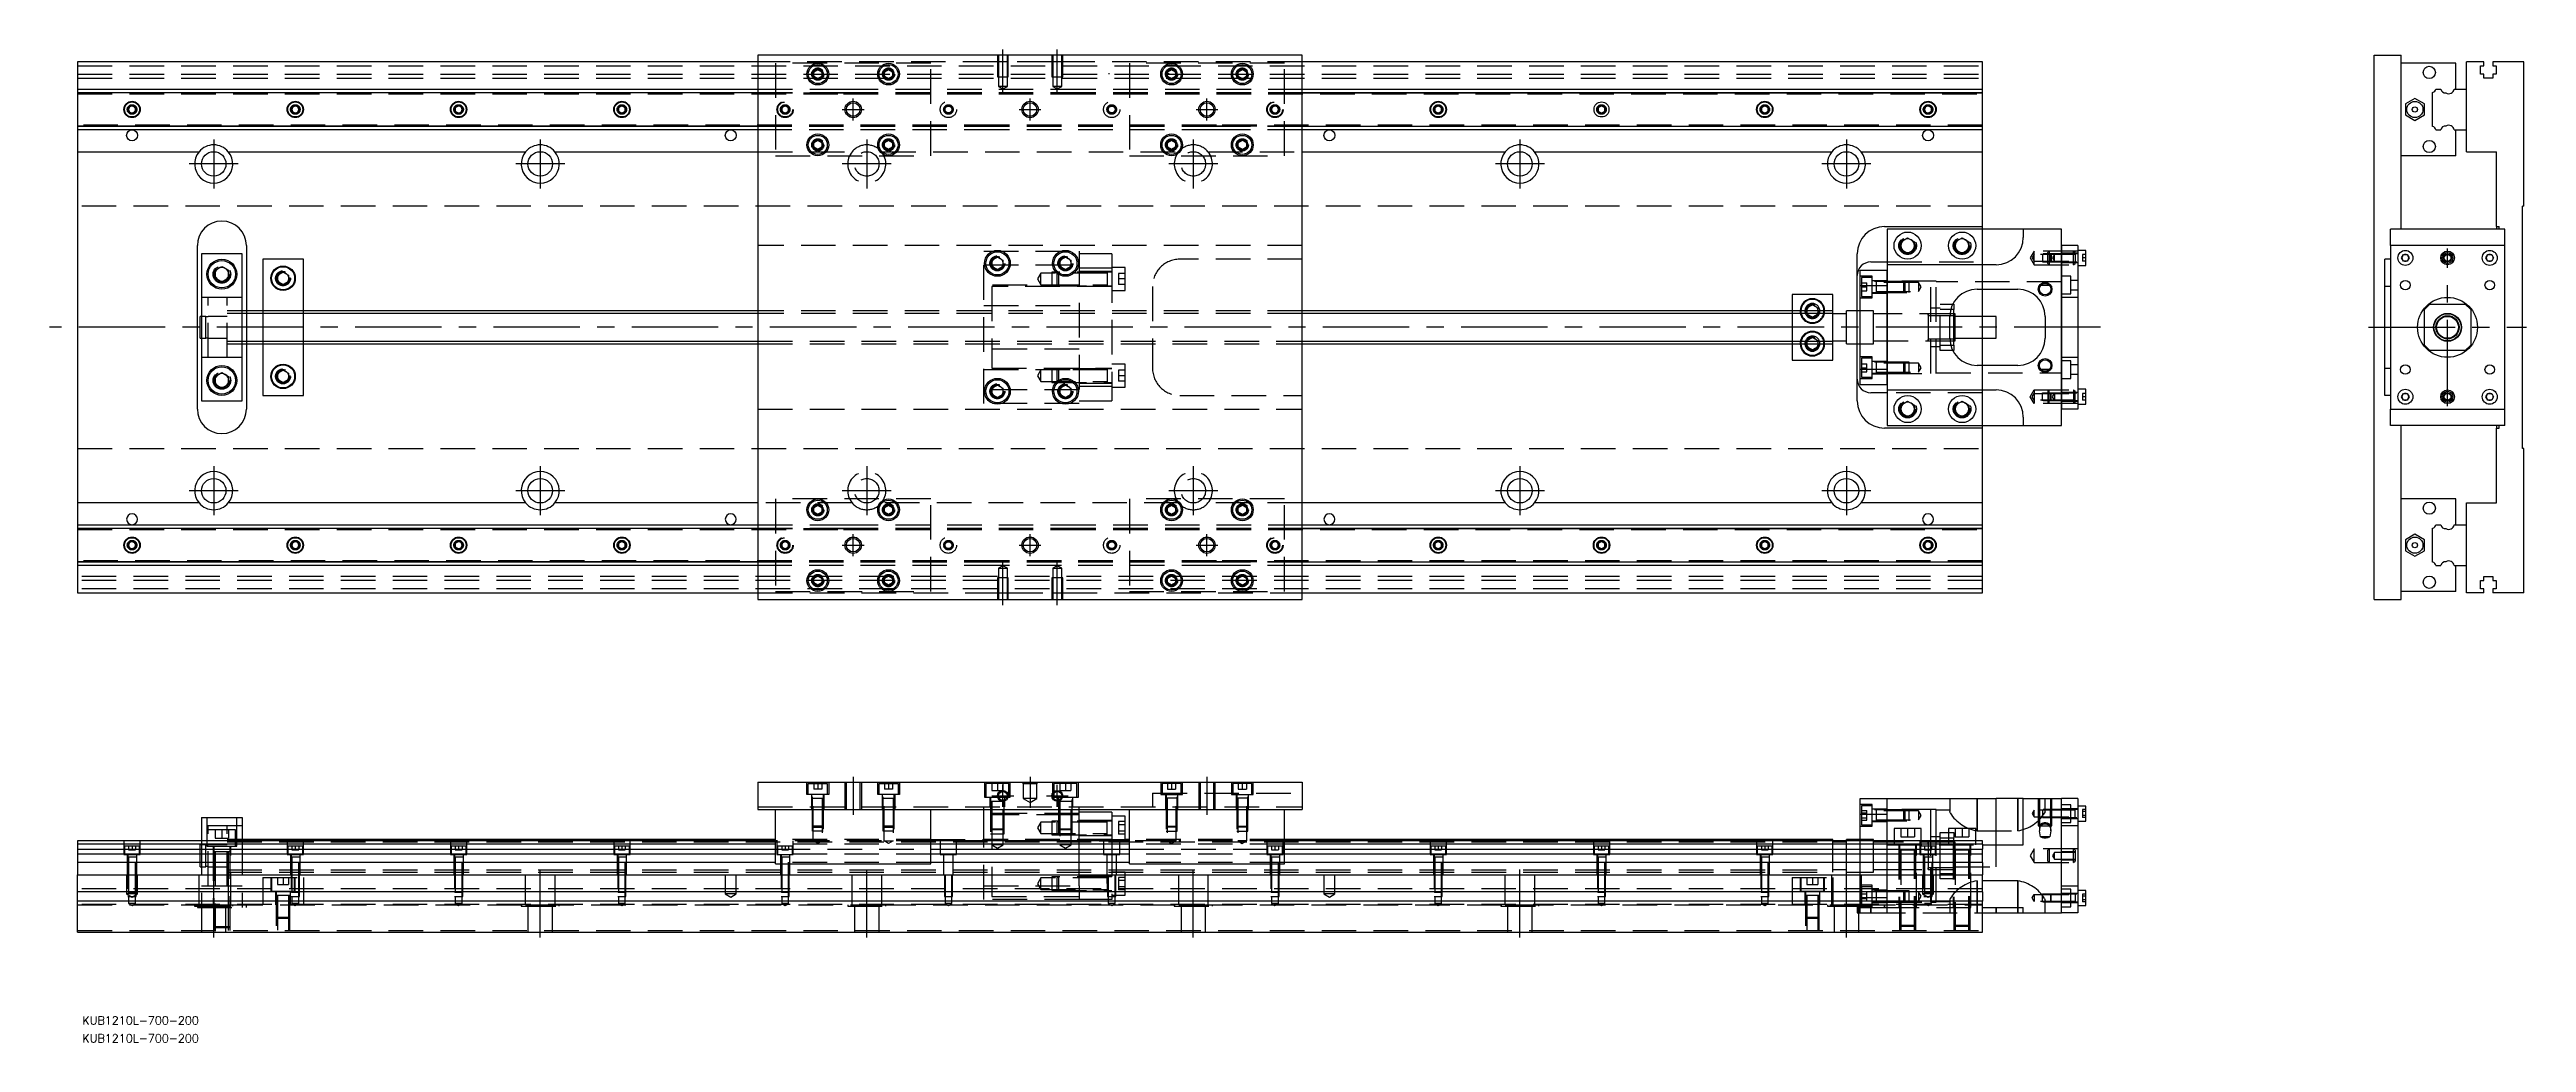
# Model space of a CAD drawing. Extents: x -10 to 900, y -263 to 102.
import ezdxf

# ---------------------------------------------------------------- set-up
doc = ezdxf.new("R2010")
doc.units = 0
doc.linetypes.add('CENTER', pattern=[50.8, 31.75, -6.35, 6.35, -6.35])
doc.linetypes.add('DASHED', pattern=[19.05, 12.7, -6.35])
doc.layers.get('0').update_dxf_attribs({"linetype": 'CONTINUOUS'})
doc.layers.add('CENTER', color=1, linetype='CENTER')
doc.styles.get("Standard").update_dxf_attribs({"font": 'txt.shx', "height": 3, "bigfont": 'bigfont.shx'})

# ---------------------------------------------------------------- blocks, each defined once
blk = doc.blocks.new('*U2')
at = {"color": 7, "linetype": 'CONTINUOUS'}
blk.add_text('KUB1210L-700-200', height=3, dxfattribs=at).set_placement((1.74, -256.03))
blk = doc.blocks.new('*U3')
at = {"color": 7, "linetype": 'CONTINUOUS'}
blk.add_text('KUB1210L-700-200', height=3, dxfattribs=at).set_placement((1.74, -262.6))

msp = doc.modelspace()

# ---------------------------------------------------------------- linework, layer by layer
at = {"color": 7, "linetype": 'CONTINUOUS'}
for p, q in [((0, 97.5), (0, 87.5)), ((250, 97.5), (0, 97.5)), ((450, 100), (250, 100)), ((250, 100), (250, -100)), ((270.5, 93.866026), (272, 94.73205)), ((270.5, 92.133974), (270.5, 93.866026)), ((272, 91.26795), (270.5, 92.133974)), ((272, 94.73205), (273.5, 93.866026)), ((273.5, 92.133974), (272, 91.26795)), ((273.5, 93.866026), (273.5, 92.133974)), ((296.5, 93.866026), (298, 94.73205)), ((296.5, 92.133974), (296.5, 93.866026)), ((298, 91.26795), (296.5, 92.133974)), ((298, 94.73205), (299.5, 93.866026)), ((299.5, 92.133974), (298, 91.26795)), ((299.5, 93.866026), (299.5, 92.133974)), ((400.5, 93.866026), (402, 94.73205)), ((400.5, 92.133974), (400.5, 93.866026)), ((402, 91.26795), (400.5, 92.133974)), ((402, 94.73205), (403.5, 93.866026)), ((403.5, 92.133974), (402, 91.26795)), ((403.5, 93.866026), (403.5, 92.133974)), ((426.5, 93.866026), (428, 94.73205)), ((426.5, 92.133974), (426.5, 93.866026)), ((428, 91.26795), (426.5, 92.133974)), ((428, 94.73205), (429.5, 93.866026)), ((429.5, 92.133974), (428, 91.26795)), ((429.5, 93.866026), (429.5, 92.133974)), ((450, -100), (450, 100)), ((700, 97.5), (450, 97.5)), ((700, 87.5), (700, 97.5)), ((843.9, -100), (843.9, 100)), ((843.9, 100), (853.9, 100)), ((853.9, 36), (853.9, 100)), ((873.9, 97), (853.9, 97)), ((873.9, 87.5), (873.9, 97)), ((877.9, 87.5), (877.9, 97.5)), ((884.2, 97.5), (877.9, 97.5)), ((883.05, 96), (884.2, 96)), ((883.05, 93), (883.05, 96)), ((884.2, 93), (883.05, 93)), ((884.2, 96), (884.2, 97.5)), ((884.2, 91.5), (884.2, 93)), ((887.6, 91.5), (884.2, 91.5)), ((887.6, 97.5), (887.6, 96)), ((898.9, 97.5), (887.6, 97.5)), ((887.6, 96), (888.75, 96)), ((887.6, 93), (887.6, 91.5)), ((888.75, 93), (887.6, 93)), ((888.75, 96), (888.75, 93)), ((898.9, 44.5), (898.9, 97.5)), ((0, 87.5), (250, 87.5)), ((0, 87.5), (0, 86.247728)), ((0, 86.247728), (250, 86.247728)), ((0, 86.247728), (0, 73.752272)), ((450, 87.5), (700, 87.5)), ((450, 86.247728), (700, 86.247728)), ((700, 86.247728), (700, 87.5)), ((700, 73.752272), (700, 86.247728)), ((855.39996, 82.020726), (855.399959, 77.979274)), ((858.89996, 84.041452), (855.39996, 82.020726)), ((862.399959, 82.020726), (858.89996, 84.041452)), ((862.399959, 77.979274), (862.399959, 82.020726)), ((865.4, 73.752272), (865.4, 86.247728)), ((866.652272, 87.5), (868.42668, 87.5)), ((873.377372, 87.5), (877.9, 87.5)), ((877.9, 72.5), (877.9, 87.5)), ((877.9, 72.5), (877.9, 87.5)), ((250, 73.752272), (0, 73.752272)), ((0, 73.752272), (0, 72.5)), ((18.75, 80.721688), (20, 81.443376)), ((18.75, 79.278312), (18.75, 80.721688)), ((20, 78.556624), (18.75, 79.278312)), ((20, 81.443376), (21.25, 80.721688)), ((21.25, 79.278312), (20, 78.556624)), ((21.25, 80.721688), (21.25, 79.278312)), ((78.75, 80.721688), (80, 81.443376)), ((78.75, 79.278312), (78.75, 80.721688)), ((80, 78.556624), (78.75, 79.278312)), ((80, 81.443376), (81.25, 80.721688)), ((81.25, 79.278312), (80, 78.556624)), ((81.25, 80.721688), (81.25, 79.278312)), ((138.75, 80.721688), (140, 81.443376)), ((138.75, 79.278312), (138.75, 80.721688)), ((140, 78.556624), (138.75, 79.278312)), ((140, 81.443376), (141.25, 80.721688)), ((141.25, 79.278312), (140, 78.556624)), ((141.25, 80.721688), (141.25, 79.278312)), ((198.75, 80.721688), (200, 81.443376)), ((198.75, 79.278312), (198.75, 80.721688)), ((200, 78.556624), (198.75, 79.278312)), ((200, 81.443376), (201.25, 80.721688)), ((201.25, 79.278312), (200, 78.556624)), ((201.25, 80.721688), (201.25, 79.278312)), ((700, 73.752272), (450, 73.752272)), ((498.75, 80.721688), (500, 81.443376)), ((498.75, 79.278312), (498.75, 80.721688)), ((500, 78.556624), (498.75, 79.278312)), ((500, 81.443376), (501.25, 80.721688)), ((501.25, 79.278312), (500, 78.556624)), ((501.25, 80.721688), (501.25, 79.278312)), ((558.75, 80.721688), (560, 81.443376)), ((558.75, 79.278312), (558.75, 80.721688)), ((560, 78.556624), (558.75, 79.278312)), ((560, 81.443376), (561.25, 80.721688)), ((561.25, 79.278312), (560, 78.556624)), ((561.25, 80.721688), (561.25, 79.278312)), ((618.75, 80.721688), (620, 81.443376)), ((618.75, 79.278312), (618.75, 80.721688)), ((620, 78.556624), (618.75, 79.278312)), ((620, 81.443376), (621.25, 80.721688)), ((621.25, 79.278312), (620, 78.556624)), ((621.25, 80.721688), (621.25, 79.278312)), ((678.75, 80.721688), (680, 81.443376)), ((678.75, 79.278312), (678.75, 80.721688)), ((680, 78.556624), (678.75, 79.278312)), ((680, 81.443376), (681.25, 80.721688)), ((681.25, 79.278312), (680, 78.556624)), ((681.25, 80.721688), (681.25, 79.278312)), ((700, 72.5), (700, 73.752272)), ((855.399959, 77.979274), (858.89996, 75.958548)), ((858.89996, 75.958548), (862.399959, 77.979274)), ((250, 72.5), (0, 72.5)), ((0, 72.5), (0, 64.5)), ((0, 64.5), (44.638098, 64.5)), ((0, 64.5), (0, -64.5)), ((55.361902, 64.5), (164.638097, 64.5)), ((175.361903, 64.5), (250, 64.5)), ((270.5, 67.866026), (272, 68.73205)), ((270.5, 66.133974), (270.5, 67.866026)), ((272, 65.26795), (270.5, 66.133974)), ((272, 68.73205), (273.5, 67.866026)), ((273.5, 66.133974), (272, 65.26795)), ((273.5, 67.866026), (273.5, 66.133974)), ((296.5, 67.866026), (298, 68.73205)), ((296.5, 66.133974), (296.5, 67.866026)), ((298, 65.26795), (296.5, 66.133974)), ((298, 68.73205), (299.5, 67.866026)), ((299.5, 66.133974), (298, 65.26795)), ((299.5, 67.866026), (299.5, 66.133974)), ((400.5, 67.866026), (402, 68.73205)), ((400.5, 66.133974), (400.5, 67.866026)), ((402, 65.26795), (400.5, 66.133974)), ((402, 68.73205), (403.5, 67.866026)), ((403.5, 66.133974), (402, 65.26795)), ((403.5, 67.866026), (403.5, 66.133974)), ((426.5, 67.866026), (428, 68.73205)), ((426.5, 66.133974), (426.5, 67.866026)), ((428, 65.26795), (426.5, 66.133974)), ((428, 68.73205), (429.5, 67.866026)), ((429.5, 66.133974), (428, 65.26795)), ((429.5, 67.866026), (429.5, 66.133974)), ((700, 72.5), (450, 72.5)), ((450, 64.5), (524.638097, 64.5)), ((535.361903, 64.5), (644.638098, 64.5)), ((655.361902, 64.5), (700, 64.5)), ((700, 64.5), (700, 72.5)), ((700, 37), (700, 64.5)), ((866.652272, 72.5), (868.42668, 72.5)), ((873.377372, 72.5), (877.9, 72.5)), ((873.9, 63), (873.9, 72.5)), ((877.9, 64.5), (877.9, 72.5)), ((877.9, 64.5), (888.9, 64.5)), ((888.9, 37), (888.9, 64.5)), ((873.9, 63), (853.9, 63)), ((664, 37), (700, 37)), ((700, 36), (700, 37)), ((888.9, 37), (889.9, 37)), ((888.9, 37), (888.9, 36)), ((889.9, 36), (889.9, 37)), ((898.9, 44.5), (898.4, 44.5)), ((898.4, -44.5), (898.4, 44.5)), ((44, -30), (44, 30)), ((62, 30), (62, 6)), ((715, 36), (665, 36)), ((665, 36), (665, 23)), ((670, 31.443376), (672.5, 32.886752)), ((670, 28.556624), (670, 31.443376)), ((672.5, 27.113248), (670, 28.556624)), ((672.5, 32.886752), (675, 31.443376)), ((675, 28.556624), (672.5, 27.113248)), ((675, 31.443376), (675, 28.556624)), ((690, 31.443376), (692.5, 32.886752)), ((690, 28.556624), (690, 31.443376)), ((692.5, 27.113248), (690, 28.556624)), ((692.5, 32.886752), (695, 31.443376)), ((695, 28.556624), (692.5, 27.113248)), ((695, 31.443376), (695, 28.556624)), ((729, 36), (715, 36)), ((715, 36), (715, 33)), ((729, 30), (729, 36)), ((735, 30), (729, 30)), ((729, 30), (729, -30)), ((729, -30), (729, 30)), ((735, 30), (735, -30)), ((738, 28.25), (735, 28.25)), ((738, 22.75), (738, 28.25)), ((891.9, 36), (849.9, 36)), ((849.9, 30), (849.9, 36)), ((849.9, 30), (849.9, -30)), ((891.9, 30), (849.9, 30)), ((891.9, 30), (891.9, 36)), ((891.9, -30), (891.9, 30)), ((45.5, 27), (45.5, -27)), ((60.5, 27), (45.5, 27)), ((50.5, 20.943376), (53, 22.386752)), ((50.5, 18.056624), (50.5, 20.943376)), ((53, 22.386752), (55.5, 20.943376)), ((55.5, 20.943376), (55.5, 18.056624)), ((60.5, -27), (60.5, 27)), ((83, 25), (68, 25)), ((68, 25), (68, 6)), ((73.5, 19.1547), (75.5, 20.309402)), ((73.5, 16.8453), (73.5, 19.1547)), ((75.5, 20.309402), (77.5, 19.1547)), ((77.5, 19.1547), (77.5, 16.8453)), ((83, 6), (83, 25)), ((336, 24.6547), (338, 25.809402)), ((336, 22.3453), (336, 24.6547)), ((338, 21.190598), (336, 22.3453)), ((338, 25.809402), (340, 24.6547)), ((340, 22.3453), (338, 21.190598)), ((340, 24.6547), (340, 22.3453)), ((361, 24.6547), (363, 25.809402)), ((361, 22.3453), (361, 24.6547)), ((363, 21.190598), (361, 22.3453)), ((363, 25.809402), (365, 24.6547)), ((365, 22.3453), (363, 21.190598)), ((365, 24.6547), (365, 22.3453)), ((654, 6), (654, 27)), ((655, 21), (665, 21)), ((655, 15.32971), (655, 21)), ((659, 24), (665, 24)), ((705, 23), (665, 23)), ((665, 23), (665, 15.32971)), ((734, 23.999994), (734, 24.00051)), ((735, 22.75), (738, 22.75)), ((849.9, 25), (847.9, 25)), ((847.9, -25), (847.9, 25)), ((853.956624, 25.5), (854.678312, 26.75)), ((854.678312, 24.25), (853.956624, 25.5)), ((854.678312, 26.75), (856.121688, 26.75)), ((856.121688, 24.25), (854.678312, 24.25)), ((856.121688, 26.75), (856.843376, 25.5)), ((856.843376, 25.5), (856.121688, 24.25)), ((884.956624, 25.5), (885.678312, 26.75)), ((885.678312, 24.25), (884.956624, 25.5)), ((885.678312, 26.75), (887.121688, 26.75)), ((887.121688, 24.25), (885.678312, 24.25)), ((887.121688, 26.75), (887.843376, 25.5)), ((887.843376, 25.5), (887.121688, 24.25)), ((53, 16.613248), (50.5, 18.056624)), ((55.5, 18.056624), (53, 16.613248)), ((75.5, 15.690598), (73.5, 16.8453)), ((77.5, 16.8453), (75.5, 15.690598)), ((630, 12), (630, 6)), ((645, 12), (630, 12)), ((645, 6), (645, 12)), ((655, 15.32971), (665, 15.32971)), ((655, -15.32971), (655, 15.32971)), ((665, -15.32971), (665, 15.32971)), ((665, 15.32971), (665, -15.32971)), ((698, 14), (713, 14)), ((700, 4), (700, 14)), ((849.9, 15), (847.9, 15)), ((45, -4), (45, 4)), ((45.5, 4), (45, 4)), ((250, 6), (60.5, 6)), ((645, 6), (450, 6)), ((635.5, 7.1547), (637.5, 8.309402)), ((635.5, 6), (635.5, 7.1547)), ((637.5, 8.309402), (639.5, 7.1547)), ((639.5, 7.1547), (639.5, 6)), ((645, -6), (645, 6)), ((650, 5), (645, 5)), ((650, -6), (650, 6)), ((655, 6), (650, 6)), ((688, -4), (688, 4)), ((689.5, 4.25), (688.003126, 4.25)), ((689.5, 6.5), (688.317542, 6.5)), ((689.069714, 8.5), (689.5, 8.5)), ((689.5, 8.5), (689.5, 6.5)), ((689.5, -6.5), (689.5, 6.5)), ((690, 5), (689.5, 5)), ((690, 4.25), (689.5, 4.25)), ((690, -5), (690, 5)), ((705, 4), (690, 4)), ((705, -4), (705, 4)), ((723, 4), (723, -4)), ((864.4, 8.5), (862.4, 6.5)), ((862.4, -6.5), (862.4, 6.5)), ((864.4, 8.5), (877.4, 8.5)), ((879.4, 6.5), (877.4, 8.5)), ((879.4, 6.5), (879.4, -6.5)), ((45, -4), (45.5, -4)), ((60.5, -6), (250, -6)), ((62, -6), (62, -30)), ((68, -6), (68, -25)), ((83, -25), (83, -6)), ((450, -6), (645, -6)), ((630, -6), (630, -12)), ((635.5, -7.1547), (635.5, -6)), ((637.5, -8.309402), (635.5, -7.1547)), ((639.5, -7.1547), (637.5, -8.309402)), ((639.5, -6), (639.5, -7.1547)), ((645, -5), (650, -5)), ((645, -12), (645, -6)), ((650, -6), (655, -6)), ((654, -27), (654, -6)), ((688.003126, -4.25), (689.5, -4.25)), ((688.317542, -6.5), (689.5, -6.5)), ((689.5, -8.5), (689.069714, -8.5)), ((689.5, -4.25), (690, -4.25)), ((689.5, -5), (690, -5)), ((689.5, -6.5), (689.5, -8.5)), ((690, -4), (705, -4)), ((700, -14), (700, -4)), ((862.4, -6.5), (864.4, -8.5)), ((877.4, -8.5), (864.4, -8.5)), ((877.4, -8.5), (879.4, -6.5)), ((50.5, -18.056624), (53, -16.613248)), ((50.5, -20.943376), (50.5, -18.056624)), ((53, -16.613248), (55.5, -18.056624)), ((55.5, -18.056624), (55.5, -20.943376)), ((73.5, -16.8453), (75.5, -15.690598)), ((73.5, -19.1547), (73.5, -16.8453)), ((75.5, -15.690598), (77.5, -16.8453)), ((77.5, -16.8453), (77.5, -19.1547)), ((630, -12), (645, -12)), ((655, -15.32971), (665, -15.32971)), ((655, -21), (655, -15.32971)), ((665, -15.32971), (665, -23)), ((713, -14), (698, -14)), ((847.9, -15), (849.9, -15)), ((45.5, -27), (60.5, -27)), ((53, -22.386752), (50.5, -20.943376)), ((55.5, -20.943376), (53, -22.386752)), ((68, -25), (83, -25)), ((75.5, -20.309402), (73.5, -19.1547)), ((77.5, -19.1547), (75.5, -20.309402)), ((336, -22.3453), (338, -21.190598)), ((336, -24.6547), (336, -22.3453)), ((338, -25.809402), (336, -24.6547)), ((338, -21.190598), (340, -22.3453)), ((340, -24.6547), (338, -25.809402)), ((340, -22.3453), (340, -24.6547)), ((361, -22.3453), (363, -21.190598)), ((361, -24.6547), (361, -22.3453)), ((363, -25.809402), (361, -24.6547)), ((363, -21.190598), (365, -22.3453)), ((365, -24.6547), (363, -25.809402)), ((365, -22.3453), (365, -24.6547)), ((655, -21), (665, -21)), ((665, -24), (659, -24)), ((665, -23), (705, -23)), ((665, -23), (665, -36)), ((670, -28.556624), (672.5, -27.113248)), ((672.5, -27.113248), (675, -28.556624)), ((690, -28.556624), (692.5, -27.113248)), ((692.5, -27.113248), (695, -28.556624)), ((734, -23.999994), (734, -24.00051)), ((738, -22.75), (735, -22.75)), ((738, -28.25), (738, -22.75)), ((849.9, -25), (847.9, -25)), ((853.956624, -25.5), (854.678312, -24.25)), ((854.678312, -26.75), (853.956624, -25.5)), ((854.678312, -24.25), (856.121688, -24.25)), ((856.121688, -26.75), (854.678312, -26.75)), ((856.121688, -24.25), (856.843376, -25.5)), ((856.843376, -25.5), (856.121688, -26.75)), ((884.956624, -25.5), (885.678312, -24.25)), ((885.678312, -26.75), (884.956624, -25.5)), ((885.678312, -24.25), (887.121688, -24.25)), ((887.121688, -26.75), (885.678312, -26.75)), ((887.121688, -24.25), (887.843376, -25.5)), ((887.843376, -25.5), (887.121688, -26.75)), ((665, -36), (715, -36)), ((670, -31.443376), (670, -28.556624)), ((672.5, -32.886752), (670, -31.443376)), ((675, -31.443376), (672.5, -32.886752)), ((675, -28.556624), (675, -31.443376)), ((690, -31.443376), (690, -28.556624)), ((692.5, -32.886752), (690, -31.443376)), ((695, -31.443376), (692.5, -32.886752)), ((695, -28.556624), (695, -31.443376)), ((700, -37), (700, -36)), ((715, -33), (715, -36)), ((715, -36), (729, -36)), ((735, -30), (729, -30)), ((729, -36), (729, -30)), ((735, -28.25), (738, -28.25)), ((849.9, -30), (891.9, -30)), ((849.9, -36), (849.9, -30)), ((891.9, -36), (849.9, -36)), ((853.9, -100), (853.9, -36)), ((888.9, -36), (888.9, -37)), ((889.9, -37), (889.9, -36)), ((891.9, -36), (891.9, -30)), ((700, -37), (664, -37)), ((700, -64.5), (700, -37)), ((888.9, -64.5), (888.9, -37)), ((888.9, -37), (889.9, -37)), ((898.9, -44.5), (898.4, -44.5)), ((898.9, -97.5), (898.9, -44.5)), ((873.9, -63), (853.9, -63)), ((873.9, -72.5), (873.9, -63)), ((0, -64.5), (0, -72.5)), ((44.638098, -64.5), (0, -64.5)), ((0, -72.5), (250, -72.5)), ((0, -72.5), (0, -73.752272)), ((164.638097, -64.5), (55.361902, -64.5)), ((250, -64.5), (175.361903, -64.5)), ((270.5, -66.133974), (272, -65.26795)), ((270.5, -67.866026), (270.5, -66.133974)), ((272, -68.73205), (270.5, -67.866026)), ((272, -65.26795), (273.5, -66.133974)), ((273.5, -67.866026), (272, -68.73205)), ((273.5, -66.133974), (273.5, -67.866026)), ((296.5, -66.133974), (298, -65.26795)), ((296.5, -67.866026), (296.5, -66.133974)), ((298, -68.73205), (296.5, -67.866026)), ((298, -65.26795), (299.5, -66.133974)), ((299.5, -67.866026), (298, -68.73205)), ((299.5, -66.133974), (299.5, -67.866026)), ((400.5, -66.133974), (402, -65.26795)), ((400.5, -67.866026), (400.5, -66.133974)), ((402, -68.73205), (400.5, -67.866026)), ((402, -65.26795), (403.5, -66.133974)), ((403.5, -67.866026), (402, -68.73205)), ((403.5, -66.133974), (403.5, -67.866026)), ((426.5, -66.133974), (428, -65.26795)), ((426.5, -67.866026), (426.5, -66.133974)), ((428, -68.73205), (426.5, -67.866026)), ((428, -65.26795), (429.5, -66.133974)), ((429.5, -67.866026), (428, -68.73205)), ((429.5, -66.133974), (429.5, -67.866026)), ((524.638097, -64.5), (450, -64.5)), ((450, -72.5), (700, -72.5)), ((644.638098, -64.5), (535.361903, -64.5)), ((700, -64.5), (655.361902, -64.5)), ((700, -72.5), (700, -64.5)), ((700, -73.752272), (700, -72.5)), ((866.652272, -72.5), (868.42668, -72.5)), ((873.377372, -72.5), (877.9, -72.5)), ((877.9, -72.5), (877.9, -64.5)), ((877.9, -64.5), (888.9, -64.5)), ((877.9, -87.5), (877.9, -72.5)), ((877.9, -87.5), (877.9, -72.5)), ((0, -73.752272), (250, -73.752272)), ((0, -73.752272), (0, -86.247728)), ((18.75, -79.278312), (20, -78.556624)), ((18.75, -80.721688), (18.75, -79.278312)), ((20, -81.443376), (18.75, -80.721688)), ((20, -78.556624), (21.25, -79.278312)), ((21.25, -80.721688), (20, -81.443376)), ((21.25, -79.278312), (21.25, -80.721688)), ((78.75, -79.278312), (80, -78.556624)), ((78.75, -80.721688), (78.75, -79.278312)), ((80, -81.443376), (78.75, -80.721688)), ((80, -78.556624), (81.25, -79.278312)), ((81.25, -80.721688), (80, -81.443376)), ((81.25, -79.278312), (81.25, -80.721688)), ((138.75, -79.278312), (140, -78.556624)), ((138.75, -80.721688), (138.75, -79.278312)), ((140, -81.443376), (138.75, -80.721688)), ((140, -78.556624), (141.25, -79.278312)), ((141.25, -80.721688), (140, -81.443376)), ((141.25, -79.278312), (141.25, -80.721688)), ((198.75, -79.278312), (200, -78.556624)), ((198.75, -80.721688), (198.75, -79.278312)), ((200, -81.443376), (198.75, -80.721688)), ((200, -78.556624), (201.25, -79.278312)), ((201.25, -80.721688), (200, -81.443376)), ((201.25, -79.278312), (201.25, -80.721688)), ((450, -73.752272), (700, -73.752272)), ((498.75, -79.278312), (500, -78.556624)), ((498.75, -80.721688), (498.75, -79.278312)), ((500, -81.443376), (498.75, -80.721688)), ((500, -78.556624), (501.25, -79.278312)), ((501.25, -80.721688), (500, -81.443376)), ((501.25, -79.278312), (501.25, -80.721688)), ((558.75, -79.278312), (560, -78.556624)), ((558.75, -80.721688), (558.75, -79.278312)), ((560, -81.443376), (558.75, -80.721688)), ((560, -78.556624), (561.25, -79.278312)), ((561.25, -80.721688), (560, -81.443376)), ((561.25, -79.278312), (561.25, -80.721688)), ((618.75, -79.278312), (620, -78.556624)), ((618.75, -80.721688), (618.75, -79.278312)), ((620, -81.443376), (618.75, -80.721688)), ((620, -78.556624), (621.25, -79.278312)), ((621.25, -80.721688), (620, -81.443376)), ((621.25, -79.278312), (621.25, -80.721688)), ((678.75, -79.278312), (680, -78.556624)), ((678.75, -80.721688), (678.75, -79.278312)), ((680, -81.443376), (678.75, -80.721688)), ((680, -78.556624), (681.25, -79.278312)), ((681.25, -80.721688), (680, -81.443376)), ((681.25, -79.278312), (681.25, -80.721688)), ((700, -86.247728), (700, -73.752272)), ((855.39996, -77.979274), (855.399959, -82.020726)), ((858.89996, -75.958548), (855.39996, -77.979274)), ((862.399959, -77.979274), (858.89996, -75.958548)), ((862.399959, -82.020726), (862.399959, -77.979274)), ((865.4, -86.247728), (865.4, -73.752272)), ((250, -86.247728), (0, -86.247728)), ((0, -86.247728), (0, -87.5)), ((250, -87.5), (0, -87.5)), ((0, -87.5), (0, -97.5)), ((700, -86.247728), (450, -86.247728)), ((700, -87.5), (450, -87.5)), ((700, -87.5), (700, -86.247728)), ((700, -97.5), (700, -87.5)), ((855.399959, -82.020726), (858.89996, -84.041452)), ((858.89996, -84.041452), (862.399959, -82.020726)), ((866.652272, -87.5), (868.42668, -87.5)), ((873.377372, -87.5), (877.9, -87.5)), ((873.9, -97), (873.9, -87.5)), ((877.9, -97.5), (877.9, -87.5)), ((0, -97.5), (250, -97.5)), ((250, -100), (450, -100)), ((270.5, -92.133974), (272, -91.26795)), ((270.5, -93.866026), (270.5, -92.133974)), ((272, -94.73205), (270.5, -93.866026)), ((272, -91.26795), (273.5, -92.133974)), ((273.5, -93.866026), (272, -94.73205)), ((273.5, -92.133974), (273.5, -93.866026)), ((296.5, -92.133974), (298, -91.26795)), ((296.5, -93.866026), (296.5, -92.133974)), ((298, -94.73205), (296.5, -93.866026)), ((298, -91.26795), (299.5, -92.133974)), ((299.5, -93.866026), (298, -94.73205)), ((299.5, -92.133974), (299.5, -93.866026)), ((400.5, -92.133974), (402, -91.26795)), ((400.5, -93.866026), (400.5, -92.133974)), ((402, -94.73205), (400.5, -93.866026)), ((402, -91.26795), (403.5, -92.133974)), ((403.5, -93.866026), (402, -94.73205)), ((403.5, -92.133974), (403.5, -93.866026)), ((426.5, -92.133974), (428, -91.26795)), ((426.5, -93.866026), (426.5, -92.133974)), ((428, -94.73205), (426.5, -93.866026)), ((428, -91.26795), (429.5, -92.133974)), ((429.5, -93.866026), (428, -94.73205)), ((429.5, -92.133974), (429.5, -93.866026)), ((450, -97.5), (700, -97.5)), ((843.9, -100), (853.9, -100)), ((873.9, -97), (853.9, -97)), ((884.2, -97.5), (877.9, -97.5)), ((883.05, -93), (884.2, -93)), ((883.05, -96), (883.05, -93)), ((884.2, -96), (883.05, -96)), ((884.2, -91.5), (887.6, -91.5)), ((884.2, -93), (884.2, -91.5)), ((884.2, -97.5), (884.2, -96)), ((887.6, -91.5), (887.6, -93)), ((887.6, -93), (888.75, -93)), ((887.6, -96), (887.6, -97.5)), ((888.75, -96), (887.6, -96)), ((898.9, -97.5), (887.6, -97.5)), ((888.75, -93), (888.75, -96)), ((250, -167.06), (450, -167.06)), ((250, -167.06), (250, -177.06)), ((450, -167.06), (450, -177.06)), ((45.5, -180.06), (45.5, -188.56)), ((45.5, -180.06), (60.5, -180.06)), ((60.5, -180.06), (60.5, -188.56)), ((250, -177.06), (450, -177.06)), ((256.5, -197.06), (256.5, -177.06)), ((313.5, -197.06), (313.5, -177.06)), ((333, -188.06), (333, -177.06)), ((368, -188.56), (368, -177.06)), ((380, -178.06), (368, -178.06)), ((380, -178.06), (380, -188.935)), ((385, -179.56), (380, -179.56)), ((385, -188.06), (385, -179.56)), ((386.5, -197.06), (386.5, -177.06)), ((443.5, -197.06), (443.5, -177.06)), ((655, -173.06), (665, -173.06)), ((655, -178.73029), (655, -173.06)), ((655, -178.73029), (665, -178.73029)), ((655, -188.56), (655, -178.73029)), ((665, -173.06), (705, -173.06)), ((665, -188.56), (665, -173.06)), ((705, -190.06), (705, -173.06)), ((715, -173.06), (705, -173.06)), ((715, -190.06), (715, -173.06)), ((715, -173.06), (729, -173.06)), ((735, -173.06), (729, -173.06)), ((729, -215.06), (729, -173.06)), ((734, -178.563062), (734, -178.429962)), ((735, -173.06), (735, -215.06)), ((738, -175.81), (735, -175.81)), ((735, -181.31), (738, -181.31)), ((738, -181.31), (738, -175.81)), ((0, -188.56), (0, -189.812272)), ((256.5, -188.56), (0, -188.56)), ((0, -189.812272), (0, -191.58668)), ((256.5, -189.812272), (0, -189.812272)), ((256.5, -188.06), (60.5, -188.06)), ((386.5, -188.56), (313.5, -188.56)), ((386.5, -189.812272), (313.5, -189.812272)), ((380, -188.06), (385, -188.06)), ((645, -188.06), (443.5, -188.06)), ((700, -188.56), (443.5, -188.56)), ((700, -189.812272), (443.5, -189.812272)), ((645, -188.56), (645, -188.06)), ((650, -188.56), (650, -188.06)), ((655, -188.06), (650, -188.06)), ((677.5, -184.06), (667.5, -184.06)), ((667.5, -184.06), (667.5, -188.56)), ((677.5, -188.56), (677.5, -184.06)), ((680, -189.059994), (680, -199.060006)), ((680, -189.059994), (680, -189.81)), ((680, -189.81), (680, -190.06)), ((681, -189.81), (680, -189.81)), ((680, -190.06), (680, -190.56)), ((684.5, -189.81), (681, -189.81)), ((687.5, -189.81), (684.5, -189.81)), ((697.5, -184.06), (687.5, -184.06)), ((687.5, -184.06), (687.5, -188.56)), ((689.5, -189.81), (687.5, -189.81)), ((690, -189.81), (689.5, -189.81)), ((697.5, -188.56), (697.5, -184.06)), ((700, -189.812272), (700, -188.56)), ((700, -189.812272), (700, -191.58668)), ((700, -190.06), (715, -190.06)), ((0, -191.58668), (256.5, -191.58668)), ((0, -191.58668), (0, -193.483076)), ((256.5, -193.483076), (0, -193.483076)), ((0, -193.483076), (0, -196.537372)), ((0, -196.537372), (0, -201.06)), ((256.5, -196.537372), (0, -196.537372)), ((256.5, -197.06), (313.5, -197.06)), ((313.5, -191.58668), (386.5, -191.58668)), ((386.5, -193.483076), (313.5, -193.483076)), ((386.5, -196.537372), (313.5, -196.537372)), ((386.5, -197.06), (443.5, -197.06)), ((443.5, -191.58668), (700, -191.58668)), ((700, -193.483076), (443.5, -193.483076)), ((700, -196.537372), (443.5, -196.537372)), ((680, -191.86), (680, -193.56)), ((680, -193.56), (680, -198.31)), ((680, -194.06), (680, -199.060006)), ((680, -198.31), (690, -198.31)), ((700, -193.483076), (700, -191.58668)), ((700, -196.537372), (700, -193.483076)), ((700, -196.537372), (700, -201.06)), ((0, -201.06), (700, -201.06)), ((0, -207.36), (0, -201.06)), ((700, -207.36), (0, -207.36)), ((0, -210.76), (0, -207.36)), ((78.000006, -208.66), (72.999994, -208.66)), ((78.000006, -208.66), (72.999994, -208.66)), ((700, -207.36), (700, -201.06)), ((700, -207.36), (700, -210.76)), ((738, -206.81), (735, -206.81)), ((738, -212.31), (738, -206.81)), ((700, -210.76), (0, -210.76)), ((0, -222.06), (0, -210.76)), ((700, -222.06), (700, -210.76)), ((700, -213.06), (715, -213.06)), ((700, -215.06), (705, -215.06)), ((705, -215.06), (705, -213.06)), ((705, -215.06), (715, -215.06)), ((715, -215.06), (715, -213.06)), ((715, -215.06), (729, -215.06)), ((735, -215.06), (729, -215.06)), ((734, -209.556938), (734, -209.690038)), ((735, -212.31), (738, -212.31)), ((0, -222.06), (700, -222.06))]:
    msp.add_line(p, q, dxfattribs=at)
at = {"color": 3, "linetype": 'DASHED'}
for p, q in [((0, 96), (700, 96)), ((0, 93), (700, 93)), ((0, 91.5), (700, 91.5)), ((338.000006, 97.5), (250, 97.5)), ((313.5, 97), (256.5, 97)), ((256.5, 97), (256.5, 63)), ((273.973226, 93.326156), (274, 93)), ((296, 93), (296.023172, 93.30356)), ((313.5, 63), (313.5, 97)), ((338.000006, 100), (338.000006, 92)), ((341.999994, 97.5), (338.000006, 97.5)), ((338.000006, 92), (341.999994, 92)), ((338.35, 100), (338.35, 92)), ((338.35, 92), (338.35, 88.5)), ((341.65, 92), (341.65, 100)), ((341.65, 88.5), (341.65, 92)), ((341.999994, 92), (341.999994, 100)), ((358.000006, 97.5), (341.999994, 97.5)), ((358.000006, 100), (358.000006, 92)), ((361.999994, 97.5), (358.000006, 97.5)), ((358.000006, 92), (361.999994, 92)), ((358.35, 100), (358.35, 92)), ((358.35, 92), (358.35, 88.5)), ((361.65, 92), (361.65, 100)), ((361.65, 88.5), (361.65, 92)), ((361.999994, 92), (361.999994, 100)), ((450, 97.5), (361.999994, 97.5)), ((378.973226, 93.326156), (379, 93)), ((443.5, 97), (386.5, 97)), ((386.5, 97), (386.5, 63)), ((401, 93), (401.030168, 93.346066)), ((443.5, 63), (443.5, 97)), ((0, 86.1147), (250, 86.1147)), ((0, 86.1), (281.5, 86.1)), ((0, 85.8), (281.5, 85.8)), ((250, 87.5), (281.5, 87.5)), ((250, 86.247728), (281.5, 86.247728)), ((250, 86.1147), (281.5, 86.1147)), ((281.5, 87.5), (338.5, 87.5)), ((281.5, 86.247728), (338.5, 86.247728)), ((281.5, 86.1147), (338.5, 86.1147)), ((281.5, 86.1), (338.5, 86.1)), ((281.5, 85.8), (338.5, 85.8)), ((341.65, 88.5), (338.35, 88.5)), ((338.35, 88.5), (340, 87.547372)), ((338.5, 87.5), (361.5, 87.5)), ((338.5, 86.247728), (361.5, 86.247728)), ((338.5, 86.1147), (361.5, 86.1147)), ((338.5, 86.1), (361.5, 86.1)), ((338.5, 85.8), (361.5, 85.8)), ((340, 87.547372), (341.65, 88.5)), ((361.65, 88.5), (358.35, 88.5)), ((358.35, 88.5), (360, 87.547372)), ((360, 87.547372), (361.65, 88.5)), ((361.5, 87.5), (418.5, 87.5)), ((361.5, 86.247728), (418.5, 86.247728)), ((361.5, 86.1147), (418.5, 86.1147)), ((361.5, 86.1), (418.5, 86.1)), ((361.5, 86.1), (418.5, 86.1)), ((361.5, 85.8), (418.5, 85.8)), ((361.5, 85.8), (418.5, 85.8)), ((418.5, 87.5), (450, 87.5)), ((418.5, 86.247728), (450, 86.247728)), ((418.5, 86.1147), (450, 86.1147)), ((418.5, 86.1), (700, 86.1)), ((418.5, 85.8), (700, 85.8)), ((450, 86.1147), (700, 86.1147)), ((281.5, 74.2), (0, 74.2)), ((281.5, 73.9), (0, 73.9)), ((250, 73.8853), (0, 73.8853)), ((21.477374, 80.25955), (21.5, 80)), ((78.5, 80), (78.516134, 80.21941)), ((141.477374, 80.25955), (141.5, 80)), ((198.5, 80), (198.516134, 80.21941)), ((281.5, 73.8853), (250, 73.8853)), ((281.5, 73.752272), (250, 73.752272)), ((258.5, 80), (258.516134, 80.21941)), ((258.75, 80.721688), (260, 81.443376)), ((258.75, 79.278312), (258.75, 80.721688)), ((260, 78.556624), (258.75, 79.278312)), ((260, 81.443376), (261.25, 80.721688)), ((261.25, 79.278312), (260, 78.556624)), ((261.25, 80.721688), (261.25, 79.278312)), ((338.5, 74.2), (281.5, 74.2)), ((338.5, 73.9), (281.5, 73.9)), ((338.5, 73.8853), (281.5, 73.8853)), ((338.5, 73.752272), (281.5, 73.752272)), ((361.5, 74.2), (338.5, 74.2)), ((361.5, 73.9), (338.5, 73.9)), ((361.5, 73.8853), (338.5, 73.8853)), ((361.5, 73.752272), (338.5, 73.752272)), ((418.5, 74.2), (361.5, 74.2)), ((418.5, 74.2), (361.5, 74.2)), ((418.5, 73.9), (361.5, 73.9)), ((418.5, 73.9), (361.5, 73.9)), ((418.5, 73.8853), (361.5, 73.8853)), ((418.5, 73.752272), (361.5, 73.752272)), ((700, 74.2), (418.5, 74.2)), ((700, 73.9), (418.5, 73.9)), ((450, 73.8853), (418.5, 73.8853)), ((450, 73.752272), (418.5, 73.752272)), ((438.5, 80), (438.516134, 80.21941)), ((438.75, 80.721688), (440, 81.443376)), ((438.75, 79.278312), (438.75, 80.721688)), ((440, 78.556624), (438.75, 79.278312)), ((440, 81.443376), (441.25, 80.721688)), ((441.25, 79.278312), (440, 78.556624)), ((441.25, 80.721688), (441.25, 79.278312)), ((700, 73.8853), (450, 73.8853)), ((501.477374, 80.25955), (501.5, 80)), ((561.477374, 80.25955), (561.5, 80)), ((621.477374, 80.25955), (621.5, 80)), ((681.477374, 80.25955), (681.5, 80)), ((281.5, 72.5), (250, 72.5)), ((250, 64.5), (284.638098, 64.5)), ((270, 67), (270.030168, 67.346066)), ((338.5, 72.5), (281.5, 72.5)), ((295.361903, 64.5), (404.638097, 64.5)), ((296, 67), (296.023172, 67.30356)), ((361.5, 72.5), (338.5, 72.5)), ((418.5, 72.5), (361.5, 72.5)), ((403.973226, 67.326156), (404, 67)), ((415.361902, 64.5), (450, 64.5)), ((450, 72.5), (418.5, 72.5)), ((426, 67), (426.030168, 67.346066)), ((256.5, 63), (313.5, 63)), ((386.5, 63), (443.5, 63)), ((700, 44.5), (0, 44.5)), ((450, 30), (250, 30)), ((333, -28), (333, 28)), ((333, 28), (368, 28)), ((368, 28), (368, -28)), ((675.477798, 30.364306), (675.5, 30)), ((689.5, 30), (689.520026, 30.346056)), ((700, 24), (700, 36)), ((719, 28), (717.556624, 25.5)), ((719, 23), (719, 28)), ((735, 28), (719, 28)), ((724.5, 28), (724, 27.5)), ((724, 23.5), (724, 27.5)), ((724.5, 28), (724.5, 23)), ((733.5, 23), (733.5, 28)), ((734, 27.5), (733.5, 28)), ((734, 27.5), (734, 23.5)), ((50, 19.5), (50.020026, 19.846056)), ((77.983582, 18.286038), (78, 18)), ((333, 23), (368, 23)), ((335.5, 23.5), (335.518502, 23.803588)), ((354, 19.85352), (352.787564, 17.75352)), ((354, 15.65352), (354, 19.85352)), ((378.4, 19.85352), (354, 19.85352)), ((358, 20.25352), (358, 15.253526)), ((380, 20.25352), (358, 20.25352)), ((360.4, 20.25352), (360, 19.85352)), ((360, 19.81727), (360, 19.85352)), ((360, 15.65352), (360, 19.81727)), ((360.4, 20.25352), (360.4, 15.25352)), ((360.5, 23.5), (360.518502, 23.803588)), ((380, 27), (368, 27)), ((380, 21.748564), (368, 21.748564)), ((380, 20.50352), (368, 20.50352)), ((378.4, 15.253509), (378.4, 20.25352)), ((380, 27), (380, 21.748564)), ((385, 22.00352), (380, 22.00352)), ((380, 21.748564), (380, -21.748564)), ((382.5, 19.75352), (382.5, 17.75352)), ((385, 19.75352), (382.5, 19.75352)), ((385, 13.50352), (385, 22.00352)), ((450, 25), (405, 25)), ((659.5, 18.849242), (655, 18.849242)), ((655.5, 18.349242), (655.5, 11.349242)), ((659.5, 18.349242), (655.5, 18.349242)), ((659.5, 10.849242), (659.5, 18.849242)), ((665, 24), (700, 24)), ((665, 15.32971), (665, 21)), ((700, 23), (700, 24)), ((700, 14), (700, 23)), ((717.556624, 25.5), (719, 23)), ((719, 26.75), (718.278312, 25.5)), ((718.278312, 25.5), (719, 24.25)), ((734, 26.75), (719, 26.75)), ((719, 24.25), (734, 24.25)), ((719, 23), (735, 23)), ((735, 27), (722, 26.999994)), ((722, 26.999994), (722, 24.000006)), ((722, 24.000006), (735, 24)), ((724, 23.5), (724.5, 23)), ((725.25, 27), (725, 26.75)), ((725, 24.25), (725, 26.75)), ((725, 24.25), (725.25, 24)), ((725.25, 27), (725.25, 24)), ((726.5, 26.75), (725.778312, 25.5)), ((725.778312, 25.5), (726.5, 24.25)), ((726.5, 24.25), (726.5, 26.75)), ((735, 27.25), (729, 27.25)), ((729, 23.75), (735, 23.75)), ((732.5, 18.75), (729, 18.75)), ((732.5, 12.25), (732.5, 18.75)), ((733.5, 23), (734, 23.5)), ((733.995, 24), (734, 24)), ((734, 24), (734, 24.124608)), ((734, 24.124608), (734, 24)), ((734, 24), (734, 23.859464)), ((734, 24), (734.005, 24)), ((736.7, 26.75), (736.7, 25.5)), ((738, 26.75), (736.7, 26.75)), ((736.7, 25.5), (736.7, 24.25)), ((738, 25.5), (736.7, 25.5)), ((738, 24.25), (736.7, 24.25)), ((48, 11), (45.5, 11)), ((48, -11), (48, 11)), ((55, 11), (48, 11)), ((55, -11), (55, 11)), ((60.5, 11), (55, 11)), ((368, 15.5), (333, 15.5)), ((336, 15), (336, -15)), ((380, 15), (336, 15)), ((352.787564, 17.75352), (354, 15.65352)), ((354, 15.65352), (378.4, 15.65352)), ((358, 15.253526), (380, 15.253508)), ((360, 15.65352), (360.4, 15.25352)), ((380, 13.50352), (385, 13.50352)), ((382.5, 17.75352), (382.5, 15.75352)), ((385, 17.75352), (382.5, 17.75352)), ((385, 15.75352), (382.5, 15.75352)), ((395, 15), (395, -15)), ((655, 10.849242), (659.5, 10.849242)), ((655.5, 16.349242), (657.5, 16.349242)), ((655.5, 14.849242), (657.5, 14.849242)), ((655.5, 13.349242), (657.5, 13.349242)), ((655.5, 11.349242), (659.5, 11.349242)), ((657.5, 14.849242), (657.5, 16.349242)), ((657.5, 13.349242), (657.5, 14.849242)), ((665, 17.099242), (659.5, 17.099242)), ((673, 16.849238), (659.5, 16.849238)), ((659.5, 12.849248), (673, 12.849248)), ((659.5, 12.599242), (665, 12.599242)), ((660.9, 16.849238), (660.9, 12.849248)), ((676.5, 16.499242), (660.9, 16.499242)), ((660.9, 13.199242), (676.5, 13.199242)), ((683, 17), (665, 17)), ((671.15, 12.849242), (671.15, 16.849242)), ((671.5, 16.499242), (671.15, 16.849242)), ((671.15, 12.849242), (671.5, 13.199242)), ((671.5, 16.499242), (671.5, 13.199242)), ((673, 12.849248), (673, 16.849238)), ((676.5, 16.499242), (676.5, 13.199242)), ((677.452628, 14.849242), (676.5, 16.499242)), ((676.5, 13.199242), (677.452628, 14.849242)), ((681, -17), (681, 17)), ((683, -17), (683, 17)), ((729, 16.75), (683, 16.75)), ((729, 12.25), (732.5, 12.25)), ((735, 11), (729, 11)), ((735, 17.25), (732.5, 17.25)), ((732.5, 13.75), (735, 13.75)), ((47.1, 4), (45.5, 4)), ((47.1, -4), (47.1, 4)), ((48, 3.8), (47.1, 3.8)), ((55, 4), (48, 4)), ((60.5, 6), (55, 6)), ((60.5, 5.125), (55, 5.125)), ((62, 6), (62, 5.125)), ((62, 5.125), (62, -5.125)), ((68, 6), (68, 5.125)), ((68, 5.125), (68, -5.125)), ((83, 5.125), (83, 6)), ((83, -5.125), (83, 5.125)), ((450, 6), (250, 6)), ((450, 5.125), (250, 5.125)), ((333, 8), (368, 8)), ((630, 6), (630, 5.125)), ((630, 5.125), (630, -5.125)), ((635.5, 5.125), (635.5, 6)), ((635.5, 4.8453), (635.5, 5.125)), ((637.5, 3.690598), (635.5, 4.8453)), ((639.5, 4.8453), (637.5, 3.690598)), ((639.5, 6), (639.5, 5.125)), ((639.5, 5.125), (639.5, 4.8453)), ((639.983582, 6.286038), (640, 6)), ((654, -6), (654, 6)), ((660, 6), (655, 6)), ((660, -6), (660, 6)), ((689.5, 5), (660, 5)), ((680, 5.000006), (680, -5.000006)), ((680, 4.43509), (680, 5)), ((680, 5), (680, 4.435078)), ((680, 4.435078), (680, -4.43509)), ((688.003126, 4.25), (680, 4.25)), ((684.5, 7), (681, 7)), ((684.5, 8.5), (689.069714, 8.5)), ((684.5, -8.5), (684.5, 8.5)), ((688.317542, 6.5), (684.5, 6.5)), ((700, -4), (700, 4)), ((45.5, -4), (47.1, -4)), ((47.1, -3.8), (48, -3.8)), ((48, -4), (55, -4)), ((55, -5.125), (60.5, -5.125)), ((55, -6), (60.5, -6)), ((62, -5.125), (62, -6)), ((68, -5.125), (68, -6)), ((83, -6), (83, -5.125)), ((250, -5.125), (450, -5.125)), ((250, -6), (450, -6)), ((368, -8), (333, -8)), ((630, -5.125), (630, -6)), ((635, -6), (635.018502, -5.696412)), ((635.5, -4.8453), (637.5, -3.690598)), ((635.5, -5.125), (635.5, -4.8453)), ((635.5, -6), (635.5, -5.125)), ((637.5, -3.690598), (639.5, -4.8453)), ((639.5, -4.8453), (639.5, -5.125)), ((639.5, -5.125), (639.5, -6)), ((655, -6), (660, -6)), ((660, -5), (689.5, -5)), ((680, -4.25), (688.003126, -4.25)), ((680, -5), (680, -4.435078)), ((680, -4.43509), (680, -4.998998)), ((680, -4.998998), (680, -5)), ((681, -7), (684.5, -7)), ((684.5, -6.5), (688.317542, -6.5)), ((689.069714, -8.5), (684.5, -8.5)), ((45.5, -11), (48, -11)), ((48, -11), (55, -11)), ((55, -11), (60.5, -11)), ((77.983582, -17.713962), (78, -18)), ((333, -15.5), (368, -15.5)), ((336, -15), (380, -15)), ((354, -15.65352), (352.787564, -17.75352)), ((352.787564, -17.75352), (354, -19.85352)), ((354, -19.85352), (354, -15.65352)), ((378.4, -15.65352), (354, -15.65352)), ((380, -15.253508), (358, -15.253526)), ((358, -15.253526), (358, -20.253516)), ((360.4, -15.25352), (360, -15.65352)), ((360, -19.81727), (360, -15.65352)), ((360.4, -15.25352), (360.4, -19.524764)), ((378.4, -20.253516), (378.4, -15.253509)), ((385, -13.50352), (380, -13.50352)), ((382.5, -15.75352), (382.5, -17.75352)), ((385, -15.75352), (382.5, -15.75352)), ((385, -17.75352), (382.5, -17.75352)), ((382.5, -17.75352), (382.5, -19.75352)), ((385, -22.00352), (385, -13.50352)), ((659.5, -10.849242), (655, -10.849242)), ((655.5, -11.349242), (655.5, -18.349242)), ((659.5, -11.349242), (655.5, -11.349242)), ((655.5, -13.349242), (657.5, -13.349242)), ((655.5, -14.849242), (657.5, -14.849242)), ((655.5, -16.349242), (657.5, -16.349242)), ((657.5, -14.849242), (657.5, -13.349242)), ((657.5, -16.349242), (657.5, -14.849242)), ((659.5, -18.849242), (659.5, -10.849242)), ((665, -12.599242), (659.5, -12.599242)), ((673, -12.849248), (659.5, -12.849248)), ((659.5, -16.849238), (673, -16.849238)), ((659.5, -17.099242), (665, -17.099242)), ((660.9, -12.849248), (660.9, -16.849238)), ((676.5, -13.199242), (660.9, -13.199242)), ((660.9, -16.499242), (676.5, -16.499242)), ((665, -21), (665, -15.32971)), ((665, -17), (683, -17)), ((671.15, -16.849242), (671.15, -12.849242)), ((671.5, -13.199242), (671.15, -12.849242)), ((671.15, -16.849242), (671.5, -16.499242)), ((671.5, -13.199242), (671.5, -16.499242)), ((673, -16.849238), (673, -12.849248)), ((676.5, -13.199242), (676.5, -16.499242)), ((677.452628, -14.849242), (676.5, -13.199242)), ((676.5, -16.499242), (677.452628, -14.849242)), ((683, -16.75), (729, -16.75)), ((700, -23), (700, -14)), ((729, -11), (735, -11)), ((732.5, -12.25), (729, -12.25)), ((732.5, -18.75), (732.5, -12.25)), ((735, -13.75), (732.5, -13.75)), ((732.5, -17.25), (735, -17.25)), ((50, -19.5), (50.020026, -19.153944)), ((368, -23), (333, -23)), ((335.5, -23.5), (335.518502, -23.196412)), ((354, -19.85352), (378.4, -19.85352)), ((358, -20.253516), (380, -20.253516)), ((360, -19.85352), (360.33547, -20.18899)), ((360.4, -19.524764), (360.4, -20.13808)), ((360.5, -23.5), (360.518502, -23.196412)), ((368, -20.50352), (380, -20.50352)), ((380, -21.748564), (368, -21.748564)), ((380, -21.748564), (368, -21.748564)), ((368, -27), (380, -27)), ((380, -21.748564), (380, -27)), ((380, -22.00352), (385, -22.00352)), ((385, -19.75352), (382.5, -19.75352)), ((405, -25), (450, -25)), ((655, -18.849242), (659.5, -18.849242)), ((655.5, -18.349242), (659.5, -18.349242)), ((700, -24), (665, -24)), ((700, -24), (700, -23)), ((700, -36), (700, -24)), ((717.556624, -25.5), (719, -23)), ((719, -28), (717.556624, -25.5)), ((718.278312, -25.5), (719, -24.25)), ((719, -26.75), (718.278312, -25.5)), ((719, -23), (719, -28)), ((719, -23), (735, -23)), ((719, -24.25), (734, -24.25)), ((734, -26.75), (719, -26.75)), ((722, -24.000006), (735, -24)), ((722, -26.999994), (722, -24.000006)), ((735, -27), (722, -26.999994)), ((724, -23.5), (724.5, -23)), ((724, -23.5), (724, -27.5)), ((724.5, -28), (724.5, -23)), ((725, -24.25), (725.25, -24)), ((725, -24.25), (725, -26.75)), ((725.25, -27), (725, -26.75)), ((725.25, -27), (725.25, -24)), ((725.778312, -25.5), (726.5, -24.25)), ((726.5, -26.75), (725.778312, -25.5)), ((726.5, -24.25), (726.5, -26.75)), ((729, -18.75), (732.5, -18.75)), ((729, -23.75), (735, -23.75)), ((735, -27.25), (729, -27.25)), ((733.5, -23), (733.5, -28)), ((733.5, -23), (734, -23.5)), ((733.995, -24), (734, -24)), ((734, -27.5), (734, -23.5)), ((734, -24), (734, -23.859464)), ((734, -24), (734, -24.124608)), ((734, -24.124608), (734, -24)), ((734, -24), (734.005, -24)), ((736.7, -24.25), (736.7, -25.5)), ((738, -24.25), (736.7, -24.25)), ((736.7, -25.5), (736.7, -26.75)), ((738, -25.5), (736.7, -25.5)), ((738, -26.75), (736.7, -26.75)), ((250, -30), (450, -30)), ((368, -28), (333, -28)), ((669.5, -30), (669.520026, -29.653944)), ((695.477798, -29.635694), (695.5, -30)), ((735, -28), (719, -28)), ((724.5, -28), (724, -27.5)), ((734, -27.5), (733.5, -28)), ((0, -44.5), (700, -44.5)), ((313.5, -63), (256.5, -63)), ((256.5, -63), (256.5, -97)), ((313.5, -97), (313.5, -63)), ((443.5, -63), (386.5, -63)), ((386.5, -63), (386.5, -97)), ((443.5, -97), (443.5, -63)), ((284.638098, -64.5), (250, -64.5)), ((250, -72.5), (281.5, -72.5)), ((273.973226, -66.673844), (274, -67)), ((281.5, -72.5), (338.5, -72.5)), ((404.638097, -64.5), (295.361903, -64.5)), ((296, -67), (296.023172, -66.69644)), ((338.5, -72.5), (361.5, -72.5)), ((361.5, -72.5), (418.5, -72.5)), ((403.973226, -66.673844), (404, -67)), ((450, -64.5), (415.361902, -64.5)), ((418.5, -72.5), (450, -72.5)), ((429.973226, -66.673844), (430, -67)), ((0, -73.8853), (250, -73.8853)), ((0, -73.9), (281.5, -73.9)), ((0, -74.2), (281.5, -74.2)), ((21.477374, -79.74045), (21.5, -80)), ((78.5, -80), (78.516134, -79.78059)), ((141.477374, -79.74045), (141.5, -80)), ((198.5, -80), (198.516134, -79.78059)), ((250, -73.752272), (281.5, -73.752272)), ((250, -73.8853), (281.5, -73.8853)), ((258.5, -80), (258.516134, -79.78059)), ((258.75, -79.278312), (260, -78.556624)), ((258.75, -80.721688), (258.75, -79.278312)), ((260, -81.443376), (258.75, -80.721688)), ((260, -78.556624), (261.25, -79.278312)), ((261.25, -80.721688), (260, -81.443376)), ((261.25, -79.278312), (261.25, -80.721688)), ((281.5, -73.752272), (338.5, -73.752272)), ((281.5, -73.8853), (338.5, -73.8853)), ((281.5, -73.9), (338.5, -73.9)), ((281.5, -74.2), (338.5, -74.2)), ((338.5, -73.752272), (361.5, -73.752272)), ((338.5, -73.8853), (361.5, -73.8853)), ((338.5, -73.9), (361.5, -73.9)), ((338.5, -74.2), (361.5, -74.2)), ((361.5, -73.752272), (418.5, -73.752272)), ((361.5, -73.8853), (418.5, -73.8853)), ((361.5, -73.9), (418.5, -73.9)), ((361.5, -73.9), (418.5, -73.9)), ((361.5, -74.2), (418.5, -74.2)), ((361.5, -74.2), (418.5, -74.2)), ((418.5, -73.752272), (450, -73.752272)), ((418.5, -73.8853), (450, -73.8853)), ((418.5, -73.9), (700, -73.9)), ((418.5, -74.2), (700, -74.2)), ((438.75, -79.278312), (440, -78.556624)), ((438.75, -80.721688), (438.75, -79.278312)), ((440, -81.443376), (438.75, -80.721688)), ((440, -78.556624), (441.25, -79.278312)), ((441.25, -80.721688), (440, -81.443376)), ((441.25, -79.278312), (441.25, -80.721688)), ((441.477374, -79.74045), (441.5, -80)), ((450, -73.8853), (700, -73.8853)), ((498.5, -80), (498.516134, -79.78059)), ((561.477374, -79.74045), (561.5, -80)), ((618.5, -80), (618.516134, -79.78059)), ((681.477374, -79.74045), (681.5, -80)), ((281.5, -85.8), (0, -85.8)), ((281.5, -86.1), (0, -86.1)), ((250, -86.1147), (0, -86.1147)), ((281.5, -86.1147), (250, -86.1147)), ((281.5, -86.247728), (250, -86.247728)), ((281.5, -87.5), (250, -87.5)), ((338.5, -85.8), (281.5, -85.8)), ((338.5, -86.1), (281.5, -86.1)), ((338.5, -86.1147), (281.5, -86.1147)), ((338.5, -86.247728), (281.5, -86.247728)), ((338.5, -87.5), (281.5, -87.5)), ((340, -87.547372), (338.35, -88.5)), ((338.35, -88.5), (340, -88.5)), ((338.35, -88.5), (338.35, -92)), ((361.5, -85.8), (338.5, -85.8)), ((361.5, -86.1), (338.5, -86.1)), ((361.5, -86.1147), (338.5, -86.1147)), ((361.5, -86.247728), (338.5, -86.247728)), ((361.5, -87.5), (338.5, -87.5)), ((341.65, -88.5), (340, -87.547372)), ((340, -88.5), (341.65, -88.5)), ((341.65, -92), (341.65, -88.5)), ((360, -87.547372), (358.35, -88.5)), ((358.35, -88.5), (360, -88.5)), ((358.35, -88.5), (358.35, -92)), ((361.65, -88.5), (360, -87.547372)), ((360, -88.5), (361.65, -88.5)), ((418.5, -85.8), (361.5, -85.8)), ((418.5, -85.8), (361.5, -85.8)), ((418.5, -86.1), (361.5, -86.1)), ((418.5, -86.1), (361.5, -86.1)), ((418.5, -86.1147), (361.5, -86.1147)), ((418.5, -86.247728), (361.5, -86.247728)), ((418.5, -87.5), (361.5, -87.5)), ((361.65, -92), (361.65, -88.5)), ((700, -85.8), (418.5, -85.8)), ((700, -86.1), (418.5, -86.1)), ((450, -86.1147), (418.5, -86.1147)), ((450, -86.247728), (418.5, -86.247728)), ((450, -87.5), (418.5, -87.5)), ((700, -86.1147), (450, -86.1147)), ((700, -91.5), (0, -91.5)), ((700, -93), (0, -93)), ((700, -96), (0, -96)), ((250, -97.5), (338.000006, -97.5)), ((256.5, -97), (313.5, -97)), ((273.973226, -92.673844), (274, -93)), ((299.973226, -92.673844), (300, -93)), ((341.999994, -92), (338.000006, -92)), ((338.000006, -92), (338.000006, -100)), ((338.000006, -97.5), (341.999994, -97.5)), ((338.35, -92), (338.35, -100)), ((341.65, -100), (341.65, -92)), ((341.999994, -100), (341.999994, -92)), ((341.999994, -97.5), (358.000006, -97.5)), ((361.999994, -92), (358.000006, -92)), ((358.000006, -92), (358.000006, -100)), ((358.000006, -97.5), (361.999994, -97.5)), ((358.35, -92), (358.35, -100)), ((361.65, -100), (361.65, -92)), ((361.999994, -100), (361.999994, -92)), ((361.999994, -97.5), (450, -97.5)), ((386.5, -97), (443.5, -97)), ((403.973226, -92.673844), (404, -93)), ((426, -93), (426.030168, -92.653934)), ((268, -171.56), (268, -167.06)), ((276, -171.56), (268, -171.56)), ((268.5, -167.56), (275.5, -167.56)), ((268.5, -171.56), (268.5, -167.56)), ((269.75, -177.06), (269.75, -171.56)), ((270.000006, -185.06), (269.999977, -171.56)), ((270.5, -167.56), (270.5, -169.56)), ((272, -169.56), (270.5, -169.56)), ((272, -167.56), (272, -169.56)), ((273.5, -169.56), (272, -169.56)), ((273.5, -167.56), (273.5, -169.56)), ((274.000023, -171.56), (273.999994, -185.06)), ((274.25, -171.56), (274.25, -177.06)), ((275.5, -167.56), (275.5, -171.56)), ((276, -167.06), (276, -171.56)), ((282.000006, -177.06), (282.000006, -167.06)), ((282.5, -177.06), (282.5, -167.06)), ((287.5, -167.06), (287.5, -177.06)), ((287.999994, -167.06), (287.999994, -177.06)), ((294, -171.56), (294, -167.06)), ((302, -171.56), (294, -171.56)), ((294.5, -167.56), (301.5, -167.56)), ((294.5, -171.56), (294.5, -167.56)), ((295.75, -177.06), (295.75, -171.56)), ((296.000006, -185.06), (295.999977, -171.56)), ((296.5, -167.56), (296.5, -169.56)), ((298, -169.56), (296.5, -169.56)), ((298, -167.56), (298, -169.56)), ((299.5, -169.56), (298, -169.56)), ((299.5, -167.56), (299.5, -169.56)), ((300.000023, -171.56), (299.999994, -185.06)), ((300.25, -171.56), (300.25, -177.06)), ((301.5, -167.56), (301.5, -171.56)), ((302, -167.06), (302, -171.56)), ((333.25, -167.06), (333.25, -172.56)), ((333.25, -172.56), (342.75, -172.56)), ((342.25, -167.56), (333.75, -167.56)), ((333.75, -167.56), (333.75, -172.56)), ((335.25, -172.56), (335.25, -176.06)), ((335.500006, -172.56), (335.500006, -186.06)), ((336, -167.56), (336, -170.06)), ((336, -170.06), (338, -170.06)), ((338, -167.56), (338, -170.06)), ((338, -170.06), (340, -170.06)), ((340, -167.56), (340, -170.06)), ((340.499994, -186.06), (340.499994, -172.56)), ((340.75, -176.06), (340.75, -172.56)), ((342.25, -172.56), (342.25, -167.56)), ((342.75, -172.56), (342.75, -167.06)), ((347.5, -167.56), (347, -167.06)), ((347.5, -167.56), (347.5, -173.06)), ((347.5, -167.56), (352.5, -167.56)), ((352.5, -167.56), (353, -167.06)), ((352.5, -173.06), (352.5, -167.56)), ((358.25, -167.06), (358.25, -172.56)), ((358.25, -172.56), (367.75, -172.56)), ((367.25, -167.56), (358.75, -167.56)), ((358.75, -167.56), (358.75, -170.49875)), ((358.75, -170.49875), (358.75, -170.982968)), ((358.75, -170.982968), (358.75, -172.56)), ((360.25, -172.56), (360.25, -176.06)), ((360.500006, -172.56), (360.500006, -186.06)), ((361, -167.56), (361, -170.06)), ((361, -170.06), (363, -170.06)), ((363, -167.56), (363, -170.06)), ((363, -170.06), (365, -170.06)), ((365, -167.56), (365, -170.06)), ((365.499994, -186.06), (365.499994, -172.56)), ((365.75, -176.06), (365.75, -172.56)), ((367.25, -172.56), (367.25, -167.56)), ((367.75, -172.56), (367.75, -167.06)), ((395, -171.06), (395, -176.06)), ((395, -171.06), (450, -171.06)), ((398, -167.06), (398, -171.56)), ((398, -171.56), (406, -171.56)), ((405.5, -167.56), (398.5, -167.56)), ((398.5, -167.56), (398.5, -171.56)), ((399.75, -171.56), (399.75, -177.06)), ((399.999977, -171.56), (400.000006, -185.06)), ((400.5, -167.56), (400.5, -169.56)), ((400.5, -169.56), (402, -169.56)), ((402, -167.56), (402, -169.56)), ((402, -169.56), (403.5, -169.56)), ((403.5, -167.56), (403.5, -169.56)), ((403.999994, -185.06), (404.000023, -171.56)), ((404.25, -177.06), (404.25, -171.56)), ((405, -171.56), (405, -171.06)), ((405.5, -171.56), (405.5, -167.56)), ((406, -171.56), (406, -167.06)), ((412.000006, -167.06), (412.000006, -177.06)), ((412.5, -167.06), (412.5, -177.06)), ((417.5, -177.06), (417.5, -167.06)), ((417.999994, -177.06), (417.999994, -167.06)), ((424, -167.06), (424, -171.56)), ((424, -171.56), (432, -171.56)), ((431.5, -167.56), (424.5, -167.56)), ((424.5, -167.56), (424.5, -171.56)), ((425.75, -171.56), (425.75, -177.06)), ((425.999977, -171.56), (426.000006, -185.06)), ((426.5, -167.56), (426.5, -169.56)), ((426.5, -169.56), (428, -169.56)), ((428, -167.56), (428, -169.56)), ((428, -169.56), (429.5, -169.56)), ((429.5, -167.56), (429.5, -169.56)), ((429.999994, -185.06), (430.000023, -171.56)), ((430.25, -177.06), (430.25, -171.56)), ((431.5, -171.56), (431.5, -167.56)), ((432, -171.56), (432, -167.06)), ((47.5, -180.06), (47.5, -190.56)), ((58.5, -190.56), (58.5, -180.06)), ((250, -176.06), (450, -176.06)), ((270, -172.955), (274, -172.96)), ((270, -172.96), (270, -172.955)), ((270, -172.965), (270, -172.96)), ((270.35, -188.56), (270.35, -172.96)), ((273.65, -172.96), (273.65, -188.56)), ((274, -172.955), (274, -172.96)), ((274, -172.96), (274, -172.965)), ((296, -172.96), (300, -172.96)), ((296.35, -188.56), (296.35, -172.96)), ((299.65, -172.96), (299.65, -188.56)), ((333, -177.06), (333, -176.06)), ((368, -178.56), (333, -178.56)), ((340.500006, -174.16), (335.499994, -174.16)), ((335.9, -174.16), (335.9, -190.06)), ((336, -179.06), (336, -209.06)), ((365.1, -179.06), (336, -179.06)), ((340.1, -190.06), (340.1, -174.16)), ((352.5, -173.06), (347.5, -173.06)), ((347.5, -173.06), (350, -174.503376)), ((350, -174.503376), (352.5, -173.06)), ((354, -181.71), (352.787564, -183.81)), ((354, -185.91), (354, -181.71)), ((378.395, -181.71), (354, -181.71)), ((358, -181.310006), (358, -186.309994)), ((380, -181.310006), (358, -181.310006)), ((360.4, -181.31), (360, -181.71)), ((360, -185.91), (360, -181.71)), ((360.4, -181.31), (360.4, -186.31)), ((365.500006, -174.16), (360.499994, -174.16)), ((360.9, -174.16), (360.9, -190.06)), ((365.1, -190.06), (365.1, -174.16)), ((365.5, -179.06), (365.1, -179.06)), ((368, -179.06), (365.5, -179.06)), ((368, -177.06), (368, -176.06)), ((380, -181.06), (368, -181.06)), ((375.35, -181.31), (375, -181.31)), ((378.395, -186.31), (378.395, -181.31)), ((378.65, -181.31), (378.395, -181.31)), ((379, -181.31), (378.65, -181.31)), ((382.5, -181.500598), (382.5, -182.6553)), ((385, -181.500598), (382.5, -181.500598)), ((404, -172.96), (400, -172.96)), ((400.35, -172.96), (400.35, -188.56)), ((403.65, -188.56), (403.65, -172.96)), ((430, -172.955), (426, -172.96)), ((426, -172.955), (426, -172.96)), ((426, -172.96), (426, -172.965)), ((426.35, -172.96), (426.35, -188.56)), ((429.65, -188.56), (429.65, -172.96)), ((430, -172.96), (430, -172.955)), ((430, -172.965), (430, -172.96)), ((659.5, -175.210758), (655, -175.210758)), ((655.5, -175.710758), (655.5, -179.210758)), ((659.5, -175.710758), (655.5, -175.710758)), ((655.5, -177.478706), (657.5, -177.478706)), ((655.5, -178.344732), (657.5, -178.344732)), ((655.5, -179.210758), (655.5, -182.710758)), ((655.5, -180.076782), (657.5, -180.076782)), ((655.5, -180.942808), (657.5, -180.942808)), ((657.5, -178.344732), (657.5, -177.478706)), ((657.5, -180.076782), (657.5, -178.344732)), ((657.5, -180.942808), (657.5, -180.076782)), ((659.5, -183.210758), (659.5, -175.210758)), ((665, -176.960758), (659.5, -176.960758)), ((673, -177.210762), (659.5, -177.210762)), ((659.5, -181.210752), (673, -181.210752)), ((659.5, -181.460758), (665, -181.460758)), ((660.9, -177.210762), (660.9, -181.210752)), ((676.5, -177.560758), (660.9, -177.560758)), ((660.9, -180.860758), (676.5, -180.860758)), ((683, -177.06), (665, -177.06)), ((671.15, -179.210758), (671.15, -177.210758)), ((671.5, -177.560758), (671.15, -177.210758)), ((671.15, -181.210758), (671.15, -179.210758)), ((671.15, -181.210758), (671.5, -180.860758)), ((671.5, -177.560758), (671.5, -179.210758)), ((671.5, -179.210758), (671.5, -180.860758)), ((673, -181.210752), (673, -177.210762)), ((676.5, -177.560758), (676.5, -179.210758)), ((677.452628, -179.210758), (676.5, -177.560758)), ((676.5, -179.210758), (676.5, -180.860758)), ((676.5, -180.860758), (677.452628, -179.210758)), ((681, -188.56), (681, -177.06)), ((683, -188.56), (683, -177.06)), ((688, -177.31), (683, -177.31)), ((688, -173.06), (688, -177.794622)), ((688.0406, -178.042522), (688, -177.794622)), ((688.159074, -178.337602), (688.0406, -178.042522)), ((698, -184.864212), (698, -173.06)), ((698, -173.06), (698, -184.864212)), ((713, -173.06), (713, -184.864212)), ((713, -184.864212), (713, -173.06)), ((719, -177.31), (718.278312, -178.56)), ((718.278312, -178.56), (719, -179.81)), ((719, -179.81), (719, -177.31)), ((734, -177.31), (719, -177.31)), ((719, -179.81), (734, -179.81)), ((720.500006, -173.06), (720.500006, -183.06)), ((720.9, -173.06), (720.9, -183.06)), ((722, -177.060006), (722, -180.059994)), ((735, -177.060006), (722, -177.060006)), ((722, -180.059994), (735, -180.059994)), ((722.044572, -182.063684), (722.12908, -182.031524)), ((722.12908, -182.031524), (722.216032, -182.002168)), ((722.216032, -182.002168), (722.305116, -181.975736)), ((722.305116, -181.975736), (722.396024, -181.952342)), ((722.396024, -181.952342), (722.488448, -181.932106)), ((722.488448, -181.932106), (722.582076, -181.915144)), ((722.582076, -181.915144), (722.6766, -181.901574)), ((722.6766, -181.901574), (722.77171, -181.891514)), ((722.77171, -181.891514), (722.864904, -181.885142)), ((722.864904, -181.885142), (722.958756, -181.8821)), ((722.96689, -178.016202), (722.86994, -178.27654)), ((722.958756, -181.8821), (723.052902, -181.882368)), ((723, -177.794622), (722.96689, -178.016202)), ((723, -177.794622), (723, -173.06)), ((723.052902, -181.882368), (723.146974, -181.885924)), ((723.146974, -181.885924), (723.240604, -181.89275)), ((723.240604, -181.89275), (723.333426, -181.902822)), ((723.333426, -181.902822), (723.425072, -181.91612)), ((723.425072, -181.91612), (723.52405, -181.93437)), ((723.52405, -181.93437), (723.621698, -181.956386)), ((723.621698, -181.956386), (723.717682, -181.982008)), ((723.717682, -181.982008), (723.811672, -182.011076)), ((723.811672, -182.011076), (723.90333, -182.04343)), ((723.90333, -182.04343), (723.992326, -182.07891)), ((725.25, -177.06), (725, -177.31)), ((725, -179.81), (725, -177.31)), ((725, -179.81), (725.25, -180.06)), ((725.1, -183.06), (725.1, -173.06)), ((725.25, -177.06), (725.25, -180.06)), ((725.499994, -183.06), (725.499994, -173.06)), ((732.5, -175.31), (729, -175.31)), ((735, -176.81), (729, -176.81)), ((729, -180.31), (735, -180.31)), ((729, -181.81), (732.5, -181.81)), ((732.5, -181.81), (732.5, -175.31)), ((734, -180.059994), (734, -177.060006)), ((736.7, -177.116624), (736.7, -177.838312)), ((738, -177.116624), (736.7, -177.116624)), ((736.7, -177.838312), (736.7, -179.281688)), ((738, -177.838312), (736.7, -177.838312)), ((738, -179.281688), (736.7, -179.281688)), ((736.7, -179.281688), (736.7, -180.003376)), ((738, -180.003376), (736.7, -180.003376)), ((17, -188.56), (17, -193.56)), ((22.75, -190.56), (17.25, -190.56)), ((17.25, -190.56), (17.25, -193.56)), ((18.75, -190.56), (18.75, -191.86)), ((20, -190.56), (20, -191.86)), ((21.25, -190.56), (21.25, -191.86)), ((22.75, -193.56), (22.75, -190.56)), ((23, -193.56), (23, -188.56)), ((45, -198.06), (45, -190.06)), ((47.1, -190.06), (45, -190.06)), ((60.5, -183.06), (45.5, -183.06)), ((45.5, -188.56), (45.5, -213.06)), ((47.1, -198.06), (47.1, -190.06)), ((48, -190.26), (47.1, -190.26)), ((47.5, -190.56), (58.5, -190.56)), ((48, -205.06), (48, -183.06)), ((58, -184.56), (48, -184.56)), ((55, -190.06), (48, -190.06)), ((49.75, -190.56), (49.75, -213.06)), ((50.000006, -190.56), (50.000006, -221.56)), ((50.5, -184.56), (50.5, -187.56)), ((50.5, -187.56), (53, -187.56)), ((53, -184.56), (53, -187.56)), ((53, -187.56), (55.5, -187.56)), ((55, -205.06), (55, -183.06)), ((58, -188.06), (55, -188.06)), ((55, -188.935), (645, -188.935)), ((55.5, -184.56), (55.5, -187.56)), ((55.999994, -221.56), (55.999994, -190.56)), ((56.25, -213.06), (56.25, -190.56)), ((58, -188.56), (58, -184.56)), ((60.5, -188.06), (58, -188.06)), ((58, -190.56), (58, -188.56)), ((60.5, -188.56), (60.5, -213.06)), ((77, -188.56), (77, -193.56)), ((82.75, -190.56), (77.25, -190.56)), ((77.25, -190.56), (77.25, -193.56)), ((78.75, -190.56), (78.75, -191.86)), ((80, -190.56), (80, -191.86)), ((81.25, -190.56), (81.25, -191.86)), ((82.75, -193.56), (82.75, -190.56)), ((83, -193.56), (83, -188.56)), ((137, -188.56), (137, -193.56)), ((142.75, -190.56), (137.25, -190.56)), ((137.25, -190.56), (137.25, -193.56)), ((138.75, -190.56), (138.75, -191.86)), ((140, -190.56), (140, -191.86)), ((141.25, -190.56), (141.25, -191.86)), ((142.75, -193.56), (142.75, -190.56)), ((143, -193.56), (143, -188.56)), ((197, -188.56), (197, -193.56)), ((202.75, -190.56), (197.25, -190.56)), ((197.25, -190.56), (197.25, -193.56)), ((198.75, -190.56), (198.75, -191.86)), ((200, -190.56), (200, -191.86)), ((201.25, -190.56), (201.25, -191.86)), ((202.75, -193.56), (202.75, -190.56)), ((203, -193.56), (203, -188.56)), ((313.5, -188.06), (256.5, -188.06)), ((295.35, -188.56), (256.5, -188.56)), ((313.5, -189.812272), (256.5, -189.812272)), ((257, -188.56), (257, -193.56)), ((262.75, -190.56), (257.25, -190.56)), ((257.25, -190.56), (257.25, -193.56)), ((258.75, -190.56), (258.75, -191.86)), ((260, -190.56), (260, -191.86)), ((261.25, -190.56), (261.25, -191.86)), ((262.75, -193.56), (262.75, -190.56)), ((263, -193.56), (263, -188.56)), ((274, -183.21), (270, -183.21)), ((270.35, -183.56), (270, -183.21)), ((273.999994, -185.06), (270.000006, -185.06)), ((270.35, -183.56), (273.65, -183.56)), ((270.35, -188.56), (273.65, -188.56)), ((272, -189.512628), (270.35, -188.56)), ((273.65, -188.56), (272, -189.512628)), ((274, -183.21), (273.65, -183.56)), ((300, -183.21), (296, -183.21)), ((296.35, -183.56), (296, -183.21)), ((299.999994, -185.06), (296.000006, -185.06)), ((296.35, -183.56), (299.65, -183.56)), ((296.35, -188.56), (299.65, -188.56)), ((298, -189.512628), (296.35, -188.56)), ((296.6, -183.659954), (296.6, -183.559986)), ((299.65, -188.56), (298, -189.512628)), ((313.5, -188.56), (298.65, -188.56)), ((300, -183.21), (299.65, -183.56)), ((313.5, -188.06), (333, -188.06)), ((317, -188.56), (317, -193.56)), ((323, -193.56), (323, -188.56)), ((333, -210.06), (333, -188.06)), ((380, -188.06), (333, -188.06)), ((335.5, -184.16), (340.5, -184.16)), ((335.5, -184.16), (335.9, -184.56)), ((335.500006, -186.06), (340.499994, -186.06)), ((340.1, -184.56), (335.9, -184.56)), ((340.1, -190.06), (335.9, -190.06)), ((335.9, -190.06), (338, -191.272436)), ((338, -191.272436), (340.1, -190.06)), ((340.1, -184.56), (340.5, -184.16)), ((352.787564, -183.81), (354, -185.91)), ((354, -185.91), (378.395, -185.91)), ((358, -186.309994), (380, -186.309994)), ((360, -185.91), (360.4, -186.31)), ((360.5, -184.16), (365.5, -184.16)), ((360.5, -184.16), (360.9, -184.56)), ((360.500006, -186.06), (365.499994, -186.06)), ((365.1, -184.56), (360.9, -184.56)), ((365.1, -190.06), (360.9, -190.06)), ((360.9, -190.06), (363, -191.272436)), ((363, -191.272436), (365.1, -190.06)), ((365.1, -184.56), (365.5, -184.16)), ((368, -186.56), (380, -186.56)), ((368, -201.06), (368, -188.56)), ((375.35, -188.56), (386.5, -188.56)), ((377, -188.56), (377, -193.56)), ((401.35, -188.56), (378.65, -188.56)), ((380, -188.935), (380, -210.06)), ((382.5, -182.6553), (382.5, -184.9647)), ((385, -182.6553), (382.5, -182.6553)), ((385, -184.9647), (382.5, -184.9647)), ((382.5, -184.9647), (382.5, -186.119402)), ((385, -186.119402), (382.5, -186.119402)), ((383, -193.56), (383, -188.56)), ((443.5, -188.06), (385, -188.06)), ((443.5, -189.812272), (386.5, -189.812272)), ((400, -183.21), (404, -183.21)), ((400, -183.21), (400.35, -183.56)), ((400.000006, -185.06), (403.999994, -185.06)), ((403.65, -183.56), (400.35, -183.56)), ((403.65, -188.56), (400.35, -188.56)), ((400.35, -188.56), (402, -189.512628)), ((402, -189.512628), (403.65, -188.56)), ((403.4, -183.659954), (403.4, -183.559986)), ((403.65, -183.56), (404, -183.21)), ((443.5, -188.56), (404.65, -188.56)), ((426, -183.21), (430, -183.21)), ((426, -183.21), (426.35, -183.56)), ((426.000006, -185.06), (429.999994, -185.06)), ((429.65, -183.56), (426.35, -183.56)), ((429.65, -188.56), (426.35, -188.56)), ((426.35, -188.56), (428, -189.512628)), ((428, -189.512628), (429.65, -188.56)), ((429.65, -183.56), (430, -183.21)), ((437, -188.56), (437, -193.56)), ((442.75, -190.56), (437.25, -190.56)), ((437.25, -190.56), (437.25, -193.56)), ((438.75, -190.56), (438.75, -191.86)), ((440, -190.56), (440, -191.86)), ((441.25, -190.56), (441.25, -191.86)), ((442.75, -193.56), (442.75, -190.56)), ((443, -193.56), (443, -188.56)), ((497, -188.56), (497, -193.56)), ((502.75, -190.56), (497.25, -190.56)), ((497.25, -190.56), (497.25, -193.56)), ((498.75, -190.56), (498.75, -191.86)), ((500, -190.56), (500, -191.86)), ((501.25, -190.56), (501.25, -191.86)), ((502.75, -193.56), (502.75, -190.56)), ((503, -193.56), (503, -188.56)), ((557, -188.56), (557, -193.56)), ((562.75, -190.56), (557.25, -190.56)), ((557.25, -190.56), (557.25, -193.56)), ((558.75, -190.56), (558.75, -191.86)), ((560, -190.56), (560, -191.86)), ((561.25, -190.56), (561.25, -191.86)), ((562.75, -193.56), (562.75, -190.56)), ((563, -193.56), (563, -188.56)), ((617, -188.56), (617, -193.56)), ((622.75, -190.56), (617.25, -190.56)), ((617.25, -190.56), (617.25, -193.56)), ((618.75, -190.56), (618.75, -191.86)), ((620, -190.56), (620, -191.86)), ((621.25, -190.56), (621.25, -191.86)), ((622.75, -193.56), (622.75, -190.56)), ((623, -193.56), (623, -188.56)), ((645, -194.06), (645, -188.56)), ((650, -189.06), (645, -189.06)), ((650, -194.06), (650, -188.56)), ((655, -183.210758), (659.5, -183.210758)), ((660, -188.06), (655, -188.06)), ((655, -201.06), (655, -188.56)), ((655.5, -182.710758), (659.5, -182.710758)), ((660, -200.06), (660, -188.06)), ((690, -189.06), (660, -189.06)), ((665, -190.06), (665, -188.56)), ((665, -201.06), (665, -190.06)), ((665, -190.06), (700, -190.06)), ((667.5, -188.56), (667.5, -190.06)), ((669.25, -190.06), (669.25, -213.06)), ((669.500006, -190.06), (669.500006, -221.56)), ((670, -184.06), (670, -187.06)), ((670, -187.06), (672.5, -187.06)), ((672.5, -184.06), (672.5, -187.06)), ((672.5, -187.06), (675, -187.06)), ((675, -184.06), (675, -187.06)), ((675.499994, -221.56), (675.499994, -190.06)), ((675.75, -213.06), (675.75, -190.06)), ((677, -188.56), (677, -193.56)), ((682.75, -190.56), (677.25, -190.56)), ((677.25, -190.56), (677.25, -193.56)), ((677.5, -190.06), (677.5, -188.56)), ((678.75, -190.56), (678.75, -191.86)), ((680, -189.06), (679.995, -189.06)), ((680, -189.06), (680, -189.624922)), ((680, -189.624038), (680, -189.06)), ((680.005, -189.06), (680, -189.06)), ((680, -189.624922), (680, -190.059226)), ((680, -190.059226), (680, -190.459154)), ((680, -190.56), (680, -191.86)), ((684.5, -187.06), (681, -187.06)), ((681, -190.06), (681, -188.56)), ((681, -190.56), (681, -190.06)), ((681, -193.56), (681, -190.56)), ((681.25, -190.56), (681.25, -191.86)), ((682.75, -193.56), (682.75, -190.56)), ((683, -193.56), (683, -188.56)), ((684.5, -185.56), (687.5, -185.56)), ((684.5, -187.56), (684.5, -185.56)), ((687.5, -187.56), (684.5, -187.56)), ((684.5, -188.56), (684.5, -187.56)), ((684.5, -190.06), (684.5, -188.56)), ((684.5, -200.56), (684.5, -190.06)), ((687.5, -185.56), (689.5, -185.56)), ((689.5, -187.56), (687.5, -187.56)), ((687.5, -188.56), (687.5, -190.06)), ((689.25, -190.06), (689.25, -213.06)), ((689.5, -185.56), (689.5, -187.56)), ((689.5, -188.56), (689.5, -187.56)), ((689.5, -190.06), (689.5, -188.56)), ((689.5, -190.06), (689.500006, -221.56)), ((690, -184.06), (690, -187.06)), ((690, -187.06), (692.5, -187.06)), ((690, -190.06), (690, -189.06)), ((690, -192.06), (690, -190.06)), ((692.5, -184.06), (692.5, -187.06)), ((692.5, -187.06), (695, -187.06)), ((695, -184.06), (695, -187.06)), ((695.499994, -221.56), (695.499994, -190.06)), ((695.75, -213.06), (695.75, -190.06)), ((697.5, -190.06), (697.5, -188.56)), ((698, -184.864212), (713, -184.864212)), ((705, -194.06), (705, -190.06)), ((720.500006, -183.06), (725.499994, -183.06)), ((720.9, -183.06), (720.9, -184.865886)), ((721.28872, -187.06), (720.9, -184.865388)), ((720.907628, -183.06), (720.969086, -182.95795)), ((720.969086, -182.95795), (721.036096, -182.858238)), ((721.036096, -182.858238), (721.108724, -182.76125)), ((721.108724, -182.76125), (721.18703, -182.66737)), ((721.13103, -183.550114), (721.252108, -183.29899)), ((721.18703, -182.66737), (721.271082, -182.576986)), ((721.252108, -183.29899), (721.406876, -183.06)), ((721.271082, -182.576986), (721.360942, -182.49048)), ((724.71128, -187.06), (721.28872, -187.06)), ((721.360942, -182.49048), (721.456672, -182.408242)), ((721.406876, -183.06), (721.472652, -182.976722)), ((721.456672, -182.408242), (721.530808, -182.350758)), ((721.472652, -182.976722), (721.54368, -182.896042)), ((721.530808, -182.350758), (721.608482, -182.295662)), ((721.54368, -182.896042), (721.619948, -182.8184)), ((721.608482, -182.295662), (721.689542, -182.243172)), ((721.619948, -182.8184), (721.70144, -182.74423)), ((721.689542, -182.243172), (721.773834, -182.19351)), ((721.70144, -182.74423), (721.788144, -182.673974)), ((721.773834, -182.19351), (721.861204, -182.146894)), ((721.788144, -182.673974), (721.880046, -182.608064)), ((721.861204, -182.146894), (721.951502, -182.103544)), ((721.880046, -182.608064), (721.954118, -182.560656)), ((721.951502, -182.103544), (722.044572, -182.063684)), ((721.954118, -182.560656), (722.03135, -182.516094)), ((722.03135, -182.516094), (722.111578, -182.474638)), ((722.111578, -182.474638), (722.175344, -182.444968)), ((722.175344, -182.444968), (722.240858, -182.417316)), ((722.240858, -182.417316), (722.307978, -182.3918)), ((722.307978, -182.3918), (722.376556, -182.368542)), ((722.376556, -182.368542), (722.444896, -182.348084)), ((722.444896, -182.348084), (722.514554, -182.329902)), ((722.514554, -182.329902), (722.585318, -182.314088)), ((722.585318, -182.314088), (722.656978, -182.30073)), ((722.656978, -182.30073), (722.732334, -182.289516)), ((722.732334, -182.289516), (722.808494, -182.281048)), ((722.808494, -182.281048), (722.885162, -182.275372)), ((722.885162, -182.275372), (722.96204, -182.272534)), ((722.96204, -182.272534), (723.025968, -182.272356)), ((723.025968, -182.272356), (723.089908, -182.274142)), ((723.089908, -182.274142), (723.15368, -182.277882)), ((723.15368, -182.277882), (723.21711, -182.28356)), ((723.21711, -182.28356), (723.282064, -182.291436)), ((723.282064, -182.291436), (723.346536, -182.301334)), ((723.346536, -182.301334), (723.410354, -182.313204)), ((723.410354, -182.313204), (723.473348, -182.326996)), ((723.473348, -182.326996), (723.552576, -182.347398)), ((723.552576, -182.347398), (723.630374, -182.370842)), ((723.630374, -182.370842), (723.706522, -182.397168)), ((723.706522, -182.397168), (723.780796, -182.426218)), ((723.780796, -182.426218), (723.852978, -182.45783)), ((723.852978, -182.45783), (723.922846, -182.491844)), ((723.922846, -182.491844), (723.993214, -182.529754)), ((723.992326, -182.07891), (724.085662, -182.12077)), ((723.993214, -182.529754), (724.061216, -182.570088)), ((724.061216, -182.570088), (724.126752, -182.612668)), ((724.085662, -182.12077), (724.176062, -182.166126)), ((724.126752, -182.612668), (724.189732, -182.657316)), ((724.176062, -182.166126), (724.263364, -182.21475)), ((724.189732, -182.657316), (724.272016, -182.72174)), ((724.263364, -182.21475), (724.347404, -182.26641)), ((724.272016, -182.72174), (724.34967, -182.789612)), ((724.347404, -182.26641), (724.428022, -182.320876)), ((724.34967, -182.789612), (724.42265, -182.860546)), ((724.42265, -182.860546), (724.482862, -182.92506)), ((724.428022, -182.320876), (724.505054, -182.377916)), ((724.482862, -182.92506), (724.539674, -182.991612)), ((724.505054, -182.377916), (724.608234, -182.462994)), ((724.539674, -182.991612), (724.593124, -183.06)), ((724.593124, -183.06), (724.655346, -183.147862)), ((724.608234, -182.462994), (724.70488, -182.55296)), ((724.655346, -183.147862), (724.712702, -183.238234)), ((724.70488, -182.55296), (724.795058, -182.647352)), ((725.1, -184.864916), (724.71128, -187.06)), ((724.712702, -183.238234), (724.765332, -183.33083)), ((724.765332, -183.33083), (724.813372, -183.425362)), ((724.795058, -182.647352), (724.87883, -182.745712)), ((724.813372, -183.425362), (724.8719, -183.55724)), ((724.8719, -183.55724), (724.92278, -183.6922)), ((724.87883, -182.745712), (724.956264, -182.847578)), ((724.92278, -183.6922), (724.966392, -183.829764)), ((724.956264, -182.847578), (725.027422, -182.952494)), ((724.966392, -183.829764), (725.010876, -184.002894)), ((725.010876, -184.002894), (725.045674, -184.179318)), ((725.027422, -182.952494), (725.092372, -183.06)), ((725.045674, -184.179318), (725.071382, -184.358488)), ((725.071382, -184.358488), (725.0886, -184.539854)), ((725.0886, -184.539854), (725.099466, -184.791366)), ((725.099466, -184.791366), (725.1, -184.864916)), ((725.1, -184.865234), (725.1, -183.06)), ((725.1, -184.865886), (725.1, -184.865234)), ((735, -183.06), (729, -183.06)), ((17, -193.56), (23, -193.56)), ((18.25, -193.56), (18.25, -201.06)), ((21.5, -194.56), (18.5, -194.56)), ((18.500006, -193.56), (18.500006, -209.06)), ((18.75, -191.86), (20, -191.86)), ((18.75, -194.56), (18.75, -209.06)), ((21.37533, -194.56), (19.998804, -194.56)), ((20, -191.86), (21.25, -191.86)), ((21.25, -209.06), (21.25, -194.56)), ((21.499994, -209.06), (21.499994, -193.56)), ((21.75, -201.06), (21.75, -193.56)), ((45, -198.06), (47.1, -198.06)), ((47.1, -197.86), (48, -197.86)), ((48, -198.06), (50, -198.06)), ((56.000006, -192.56), (49.999994, -192.56)), ((56.000006, -192.56), (49.999994, -192.56)), ((56.000006, -192.56), (49.999994, -192.56)), ((50, -198.06), (50.5, -198.06)), ((50.5, -192.56), (50.5, -221.56)), ((50.5, -198.06), (55, -198.06)), ((55, -199.185), (645, -199.185)), ((55, -200.06), (645, -200.06)), ((55.5, -221.56), (55.5, -192.56)), ((77, -193.56), (83, -193.56)), ((78.25, -193.56), (78.25, -201.06)), ((81.5, -194.56), (78.5, -194.56)), ((78.500006, -193.56), (78.500006, -209.06)), ((78.75, -191.86), (80, -191.86)), ((78.75, -194.56), (78.75, -209.06)), ((81.37533, -194.56), (79.998804, -194.56)), ((80, -191.86), (81.25, -191.86)), ((81.25, -209.06), (81.25, -194.56)), ((81.499994, -209.06), (81.499994, -193.56)), ((81.75, -201.06), (81.75, -193.56)), ((137, -193.56), (143, -193.56)), ((138.25, -193.56), (138.25, -201.06)), ((141.5, -194.56), (138.5, -194.56)), ((138.500006, -193.56), (138.500006, -209.06)), ((138.75, -191.86), (140, -191.86)), ((138.75, -194.56), (138.75, -209.06)), ((141.37533, -194.56), (139.998804, -194.56)), ((140, -191.86), (141.25, -191.86)), ((141.25, -209.06), (141.25, -194.56)), ((141.499994, -209.06), (141.499994, -193.56)), ((141.75, -201.06), (141.75, -193.56)), ((197, -193.56), (203, -193.56)), ((198.25, -193.56), (198.25, -201.06)), ((201.5, -194.56), (198.5, -194.56)), ((198.500006, -193.56), (198.500006, -209.06)), ((198.75, -191.86), (200, -191.86)), ((198.75, -194.56), (198.75, -209.06)), ((201.37533, -194.56), (199.998804, -194.56)), ((200, -191.86), (201.25, -191.86)), ((201.25, -209.06), (201.25, -194.56)), ((201.499994, -209.06), (201.499994, -193.56)), ((201.75, -201.06), (201.75, -193.56)), ((256.5, -191.58668), (313.5, -191.58668)), ((313.5, -193.483076), (256.5, -193.483076)), ((313.5, -196.537372), (256.5, -196.537372)), ((257, -193.56), (263, -193.56)), ((258.25, -193.56), (258.25, -201.06)), ((261.5, -194.56), (258.5, -194.56)), ((258.500006, -193.56), (258.500006, -209.06)), ((258.75, -191.86), (260, -191.86)), ((258.75, -194.56), (258.75, -209.06)), ((261.37533, -194.56), (259.998804, -194.56)), ((260, -191.86), (261.25, -191.86)), ((261.25, -209.06), (261.25, -194.56)), ((261.499994, -209.06), (261.499994, -193.56)), ((261.75, -201.06), (261.75, -193.56)), ((317, -193.56), (323, -193.56)), ((318.25, -193.56), (318.25, -201.06)), ((321.75, -201.06), (321.75, -193.56)), ((377, -193.56), (383, -193.56)), ((378.25, -193.56), (378.25, -201.06)), ((385, -200.06), (380, -200.06)), ((381.75, -201.06), (381.75, -193.56)), ((385, -201.06), (385, -200.06)), ((386.5, -191.58668), (443.5, -191.58668)), ((443.5, -193.483076), (386.5, -193.483076)), ((443.5, -196.537372), (386.5, -196.537372)), ((437, -193.56), (443, -193.56)), ((438.25, -193.56), (438.25, -201.06)), ((441.5, -194.56), (438.5, -194.56)), ((438.500006, -193.56), (438.500006, -209.06)), ((438.75, -191.86), (440, -191.86)), ((438.75, -194.56), (438.75, -209.06)), ((441.37533, -194.56), (439.998804, -194.56)), ((440, -191.86), (441.25, -191.86)), ((441.25, -209.06), (441.25, -194.56)), ((441.499994, -209.06), (441.499994, -193.56)), ((441.75, -201.06), (441.75, -193.56)), ((497, -193.56), (503, -193.56)), ((498.25, -193.56), (498.25, -201.06)), ((501.5, -194.56), (498.5, -194.56)), ((498.500006, -193.56), (498.500006, -209.06)), ((498.75, -191.86), (500, -191.86)), ((498.75, -194.56), (498.75, -209.06)), ((501.37533, -194.56), (499.998804, -194.56)), ((500, -191.86), (501.25, -191.86)), ((501.25, -209.06), (501.25, -194.56)), ((501.499994, -209.06), (501.499994, -193.56)), ((501.75, -201.06), (501.75, -193.56)), ((557, -193.56), (563, -193.56)), ((558.25, -193.56), (558.25, -201.06)), ((561.5, -194.56), (558.5, -194.56)), ((558.500006, -193.56), (558.500006, -209.06)), ((558.75, -191.86), (560, -191.86)), ((558.75, -194.56), (558.75, -209.06)), ((561.37533, -194.56), (559.998804, -194.56)), ((560, -191.86), (561.25, -191.86)), ((561.25, -209.06), (561.25, -194.56)), ((561.499994, -209.06), (561.499994, -193.56)), ((561.75, -201.06), (561.75, -193.56)), ((617, -193.56), (623, -193.56)), ((618.25, -193.56), (618.25, -201.06)), ((621.5, -194.56), (618.5, -194.56)), ((618.500006, -193.56), (618.500006, -209.06)), ((618.75, -191.86), (620, -191.86)), ((618.75, -194.56), (618.75, -209.06)), ((621.37533, -194.56), (619.998804, -194.56)), ((620, -191.86), (621.25, -191.86)), ((621.25, -209.06), (621.25, -194.56)), ((621.499994, -209.06), (621.499994, -193.56)), ((621.75, -201.06), (621.75, -193.56)), ((645, -200.06), (645, -194.06)), ((645, -199.06), (650, -199.06)), ((650, -200.06), (650, -194.06)), ((650, -200.06), (655, -200.06)), ((655, -200.06), (660, -200.06)), ((660, -199.06), (665, -199.06)), ((665, -199.06), (680.005, -199.06)), ((675.499994, -192.06), (669.500006, -192.06)), ((670, -192.06), (670, -221.56)), ((675, -221.56), (675, -192.06)), ((677, -193.56), (683, -193.56)), ((678.25, -193.56), (678.25, -201.06)), ((681.5, -194.56), (678.5, -194.56)), ((678.500006, -193.56), (678.500006, -209.06)), ((678.75, -191.86), (680, -191.86)), ((678.75, -194.56), (678.75, -211.56)), ((679.995, -199.06), (689.5, -199.06)), ((680, -191.86), (681.25, -191.86)), ((680, -191.959918), (680, -193.559894)), ((680, -193.559894), (680, -194.260036)), ((680, -194.260036), (680, -198.49509)), ((680, -198.49509), (680, -199.06)), ((680, -199.06), (680, -198.495962)), ((680.005, -199.06), (689.5, -199.06)), ((681, -194.06), (681, -193.56)), ((681, -211.06), (681, -194.06)), ((681.25, -211.56), (681.25, -194.56)), ((681.499994, -209.06), (681.499994, -193.56)), ((681.75, -201.06), (681.75, -193.56)), ((683, -194.06), (683, -193.56)), ((683, -211.06), (683, -194.06)), ((695.499994, -192.06), (689.5, -192.06)), ((689.5, -199.06), (690, -199.06)), ((690, -192.06), (690, -221.56)), ((690, -198.06), (705, -198.06)), ((695, -221.56), (695, -192.06)), ((705, -198.06), (705, -194.06)), ((719, -191.56), (717.556624, -194.06)), ((717.556624, -194.06), (719, -196.56)), ((719, -196.56), (719, -191.56)), ((735, -191.56), (719, -191.56)), ((719, -196.56), (735, -196.56)), ((724.5, -191.56), (724, -192.06)), ((724, -196.06), (724, -192.06)), ((724, -196.06), (724.5, -196.56)), ((724.5, -191.56), (724.5, -196.56)), ((726.5, -192.81), (725.778312, -194.06)), ((725.778312, -194.06), (726.5, -195.31)), ((726.5, -195.31), (726.5, -192.81)), ((734, -192.81), (726.5, -192.81)), ((726.5, -195.31), (734, -195.31)), ((734, -192.560006), (729, -192.560006)), ((729, -195.559994), (734, -195.559994)), ((733.5, -196.56), (733.5, -191.56)), ((734, -192.06), (733.5, -191.56)), ((733.5, -196.56), (734, -196.06)), ((734, -192.06), (734, -196.06)), ((700, -206.21), (0, -206.21)), ((18, -201.06), (18, -208.06)), ((22, -208.06), (18, -208.06)), ((18, -208.06), (20, -209.2147)), ((18.5, -207.31), (21.5, -207.31)), ((18.5, -207.31), (18.55, -207.36)), ((18.500006, -207.310006), (18.500006, -207.36)), ((18.500006, -209.06), (21.499994, -209.06)), ((18.55, -207.36), (18.75, -207.56)), ((21.25, -207.56), (18.75, -207.56)), ((18.75, -209.06), (18.75, -211.56)), ((20, -209.2147), (22, -208.06)), ((21.25, -207.56), (21.45, -207.36)), ((21.25, -211.56), (21.25, -209.06)), ((21.45, -207.36), (21.5, -207.31)), ((21.499994, -207.36), (21.499994, -207.310006)), ((22, -208.06), (22, -201.06)), ((44.638098, -212.06), (44.638098, -201.06)), ((45.5, -205.06), (48, -205.06)), ((48, -205.06), (50, -205.06)), ((50, -205.06), (50.5, -205.06)), ((50.5, -205.06), (55, -205.06)), ((55, -205.06), (60.5, -205.06)), ((55.361902, -201.06), (55.361902, -212.06)), ((68, -202.06), (68, -212.06)), ((68, -202.06), (83, -202.06)), ((71, -202.06), (71, -207.06)), ((71, -207.06), (80, -207.06)), ((71.25, -202.06), (71.25, -207.06)), ((72.75, -207.06), (72.75, -212.06)), ((78.000006, -208.66), (72.999994, -208.66)), ((73.000006, -207.06), (73.000006, -221.56)), ((73.4, -208.66), (73.4, -221.56)), ((73.5, -202.06), (73.5, -204.56)), ((73.5, -204.56), (75.5, -204.56)), ((75.5, -202.06), (75.5, -204.56)), ((75.5, -204.56), (77.5, -204.56)), ((77.5, -202.06), (77.5, -204.56)), ((77.6, -221.56), (77.6, -208.66)), ((77.999994, -221.56), (77.999994, -207.06)), ((78.25, -212.06), (78.25, -207.06)), ((78.5, -207.31), (81.5, -207.31)), ((78.5, -207.31), (78.55, -207.36)), ((78.500006, -207.310006), (78.500006, -207.36)), ((78.500006, -209.06), (81.499994, -209.06)), ((78.55, -207.36), (78.75, -207.56)), ((81.25, -207.56), (78.75, -207.56)), ((78.75, -209.06), (78.75, -211.56)), ((79.75, -207.06), (79.75, -202.06)), ((80, -207.06), (80, -202.06)), ((81.25, -202.06), (81.5, -202.06)), ((81.25, -207.56), (81.45, -207.36)), ((81.25, -211.56), (81.25, -209.06)), ((81.45, -207.36), (81.5, -207.31)), ((81.499994, -207.36), (81.499994, -207.310006)), ((83, -202.06), (83, -212.06)), ((138.5, -207.31), (141.5, -207.31)), ((138.5, -207.31), (138.55, -207.36)), ((138.500006, -207.310006), (138.500006, -207.36)), ((138.500006, -209.06), (141.499994, -209.06)), ((138.55, -207.36), (138.75, -207.56)), ((141.25, -207.56), (138.75, -207.56)), ((138.75, -209.06), (138.75, -211.56)), ((141.25, -207.56), (141.45, -207.36)), ((141.25, -211.56), (141.25, -209.06)), ((141.45, -207.36), (141.5, -207.31)), ((141.499994, -207.36), (141.499994, -207.310006)), ((164.638098, -212.06), (164.638098, -201.06)), ((175.361902, -201.06), (175.361902, -212.06)), ((198.5, -207.31), (201.5, -207.31)), ((198.5, -207.31), (198.55, -207.36)), ((198.500006, -207.310006), (198.500006, -207.36)), ((198.500006, -209.06), (201.499994, -209.06)), ((198.55, -207.36), (198.75, -207.56)), ((201.25, -207.56), (198.75, -207.56)), ((198.75, -209.06), (198.75, -211.56)), ((201.25, -207.56), (201.45, -207.36)), ((201.25, -211.56), (201.25, -209.06)), ((201.45, -207.36), (201.5, -207.31)), ((201.499994, -207.36), (201.499994, -207.310006)), ((238, -201.06), (238, -208.06)), ((242, -208.06), (238, -208.06)), ((238, -208.06), (240, -209.2147)), ((240, -209.2147), (242, -208.06)), ((242, -208.06), (242, -201.06)), ((258.5, -207.31), (261.5, -207.31)), ((258.5, -207.31), (258.55, -207.36)), ((258.500006, -207.310006), (258.500006, -207.36)), ((258.500006, -209.06), (261.499994, -209.06)), ((258.55, -207.36), (258.75, -207.56)), ((261.25, -207.56), (258.75, -207.56)), ((258.75, -209.06), (258.75, -211.56)), ((261.25, -207.56), (261.45, -207.36)), ((261.25, -211.56), (261.25, -209.06)), ((261.45, -207.36), (261.5, -207.31)), ((261.499994, -207.36), (261.499994, -207.310006)), ((284.638098, -212.06), (284.638098, -201.06)), ((295.361902, -201.06), (295.361902, -212.06)), ((318.500006, -201.06), (318.500006, -207.36)), ((318.500006, -207.36), (318.500006, -209.06)), ((318.500006, -209.06), (321.499994, -209.06)), ((318.75, -201.06), (318.75, -211.56)), ((321.25, -211.56), (321.25, -201.06)), ((321.499994, -207.36), (321.499994, -201.06)), ((321.499994, -209.06), (321.499994, -207.36)), ((333, -205.06), (368, -205.06)), ((368, -207.335918), (333, -207.335918)), ((336, -209.06), (368, -209.06)), ((354, -202.21), (352.787564, -204.31)), ((352.787564, -204.31), (354, -206.41)), ((354, -206.41), (354, -202.21)), ((378.3954, -202.21), (354, -202.21)), ((354, -206.41), (378.3996, -206.41)), ((358, -201.810006), (358, -206.809994)), ((380, -201.810006), (358, -201.810006)), ((358, -206.809994), (380, -206.809994)), ((360.4, -201.81), (360, -202.21)), ((360, -206.41), (360, -202.21)), ((360, -206.41), (360.4, -206.81)), ((360.4, -201.81), (360.4, -206.81)), ((368, -205.06), (368, -201.06)), ((380, -201.56), (368, -201.56)), ((368, -205.06), (368, -207.36)), ((368, -207.06), (380, -207.06)), ((368, -207.36), (368, -210.06)), ((378.4, -206.810006), (378.395, -201.81)), ((378.500006, -201.81), (378.395, -201.81)), ((378.395, -206.81), (378.4, -206.81)), ((378.4, -206.81), (378.405, -206.81)), ((378.4, -206.81), (378.500006, -206.81)), ((378.500006, -201.06), (378.500006, -207.36)), ((378.500006, -207.36), (378.500006, -209.06)), ((378.500006, -209.06), (381.499994, -209.06)), ((378.75, -201.06), (378.75, -211.56)), ((380, -208.56), (381.499994, -208.56)), ((381.25, -211.56), (381.25, -201.06)), ((381.499994, -207.36), (381.499994, -201.06)), ((381.499994, -209.06), (381.499994, -207.36)), ((381.499994, -208.56), (385, -208.56)), ((382.5, -202.000598), (382.5, -203.1553)), ((385, -202.000598), (382.5, -202.000598)), ((382.5, -203.1553), (382.5, -205.4647)), ((385, -203.1553), (382.5, -203.1553)), ((385, -205.4647), (382.5, -205.4647)), ((382.5, -205.4647), (382.5, -206.619402)), ((385, -206.619402), (382.5, -206.619402)), ((385, -207.36), (385, -201.06)), ((385, -208.56), (385, -207.36)), ((404.638098, -212.06), (404.638098, -201.06)), ((415.361902, -201.06), (415.361902, -212.06)), ((438.5, -207.31), (441.5, -207.31)), ((438.5, -207.31), (438.55, -207.36)), ((438.500006, -207.310006), (438.500006, -207.36)), ((438.500006, -209.06), (441.499994, -209.06)), ((438.55, -207.36), (438.75, -207.56)), ((441.25, -207.56), (438.75, -207.56)), ((438.75, -209.06), (438.75, -211.56)), ((441.25, -207.56), (441.45, -207.36)), ((441.25, -211.56), (441.25, -209.06)), ((441.45, -207.36), (441.5, -207.31)), ((441.499994, -207.36), (441.499994, -207.310006)), ((458, -201.06), (458, -208.06)), ((462, -208.06), (458, -208.06)), ((458, -208.06), (460, -209.2147)), ((460, -209.2147), (462, -208.06)), ((462, -208.06), (462, -201.06)), ((498.5, -207.31), (501.5, -207.31)), ((498.5, -207.31), (498.55, -207.36)), ((498.500006, -207.310006), (498.500006, -207.36)), ((498.500006, -209.06), (501.499994, -209.06)), ((498.55, -207.36), (498.75, -207.56)), ((501.25, -207.56), (498.75, -207.56)), ((498.75, -209.06), (498.75, -211.56)), ((501.25, -207.56), (501.45, -207.36)), ((501.25, -211.56), (501.25, -209.06)), ((501.45, -207.36), (501.5, -207.31)), ((501.499994, -207.36), (501.499994, -207.310006)), ((524.638098, -212.06), (524.638098, -201.06)), ((535.361902, -201.06), (535.361902, -212.06)), ((558.5, -207.31), (561.5, -207.31)), ((558.5, -207.31), (558.55, -207.36)), ((558.500006, -207.310006), (558.500006, -207.36)), ((558.500006, -209.06), (561.499994, -209.06)), ((558.55, -207.36), (558.75, -207.56)), ((561.25, -207.56), (558.75, -207.56)), ((558.75, -209.06), (558.75, -211.56)), ((561.25, -207.56), (561.45, -207.36)), ((561.25, -211.56), (561.25, -209.06)), ((561.45, -207.36), (561.5, -207.31)), ((561.499994, -207.36), (561.499994, -207.310006)), ((618.5, -207.31), (621.5, -207.31)), ((618.5, -207.31), (618.55, -207.36)), ((618.500006, -207.310006), (618.500006, -207.36)), ((618.500006, -209.06), (621.499994, -209.06)), ((618.55, -207.36), (618.75, -207.56)), ((621.25, -207.56), (618.75, -207.56)), ((618.75, -209.06), (618.75, -211.56)), ((621.25, -207.56), (621.45, -207.36)), ((621.25, -211.56), (621.25, -209.06)), ((621.45, -207.36), (621.5, -207.31)), ((621.499994, -207.36), (621.499994, -207.310006)), ((630, -202.06), (645, -202.06)), ((630, -202.06), (630, -207.36)), ((630, -207.36), (630, -210.76)), ((633, -202.06), (633, -207.06)), ((633, -207.06), (642, -207.06)), ((633.25, -202.06), (633.25, -207.06)), ((634.75, -207.06), (634.75, -212.06)), ((640, -208.66), (635, -208.66)), ((635.000006, -207.06), (635.000006, -221.56)), ((635.4, -208.66), (635.4, -221.56)), ((635.5, -202.06), (635.5, -204.56)), ((635.5, -204.56), (637.5, -204.56)), ((637.5, -202.06), (637.5, -204.56)), ((637.5, -204.56), (639.5, -204.56)), ((639.5, -202.06), (639.5, -204.56)), ((639.6, -221.56), (639.6, -208.66)), ((639.999994, -221.56), (639.999994, -207.06)), ((640.25, -212.06), (640.25, -207.06)), ((641.75, -207.06), (641.75, -202.06)), ((642, -207.06), (642, -202.06)), ((644.638098, -212.06), (644.638098, -201.06)), ((645, -202.06), (645, -207.36)), ((645, -207.36), (645, -210.76)), ((655, -207.36), (655, -201.06)), ((659.5, -204.909242), (655, -204.909242)), ((655, -209.38971), (655, -207.36)), ((655.361902, -201.06), (655.361902, -212.06)), ((655.5, -205.409242), (655.5, -207.36)), ((659.5, -205.409242), (655.5, -205.409242)), ((655.5, -207.177192), (657.5, -207.177192)), ((655.5, -207.36), (655.5, -208.909242)), ((655.5, -208.043218), (657.5, -208.043218)), ((655.5, -208.909242), (655.5, -210.76)), ((657.5, -208.043218), (657.5, -207.177192)), ((657.5, -209.775268), (657.5, -208.043218)), ((659.5, -212.909242), (659.5, -204.909242)), ((665, -206.659242), (659.5, -206.659242)), ((673, -206.909248), (659.5, -206.909248)), ((660.9, -206.909242), (660.9, -210.909242)), ((676.5, -207.259242), (660.9, -207.259242)), ((665, -207.36), (665, -201.06)), ((665, -210.76), (665, -207.36)), ((671.15, -208.909242), (671.15, -206.909242)), ((671.5, -207.259242), (671.15, -206.909242)), ((671.15, -210.909242), (671.15, -208.909242)), ((671.5, -207.259242), (671.5, -208.909242)), ((671.5, -208.909242), (671.5, -210.559242)), ((673, -210.909238), (673, -206.909248)), ((676.5, -207.259242), (676.5, -208.909242)), ((677.452628, -208.909242), (676.5, -207.259242)), ((676.5, -208.909242), (676.5, -210.559242)), ((676.5, -210.559242), (677.452628, -208.909242)), ((678, -201.06), (678, -208.06)), ((682, -208.06), (678, -208.06)), ((678, -208.06), (680, -209.2147)), ((678.5, -207.31), (681.5, -207.31)), ((678.5, -207.31), (678.55, -207.36)), ((678.500006, -207.310006), (678.500006, -207.36)), ((678.500006, -209.06), (681.499994, -209.06)), ((678.55, -207.36), (678.75, -207.56)), ((681.25, -207.56), (678.75, -207.56)), ((680, -209.2147), (682, -208.06)), ((681.25, -207.56), (681.45, -207.36)), ((681.45, -207.36), (681.5, -207.31)), ((681.499994, -207.36), (681.499994, -207.310006)), ((682, -208.06), (682, -201.06)), ((684.5, -200.56), (689.5, -200.56)), ((684.5, -202.56), (684.5, -200.56)), ((689.5, -202.56), (684.5, -202.56)), ((713, -203.255788), (698, -203.255788)), ((698, -215.06), (698, -203.255788)), ((698, -203.255788), (698, -213.06)), ((713, -203.255788), (713, -215.06)), ((713, -213.06), (713, -203.255788)), ((718.278312, -209.56), (719, -208.31)), ((719, -208.31), (719, -210.81)), ((719, -208.31), (734, -208.31)), ((722, -211.059994), (722, -208.060006)), ((722, -208.060006), (735, -208.060006)), ((725, -208.31), (725.25, -208.06)), ((725, -208.31), (725, -210.81)), ((725.25, -211.06), (725.25, -208.06)), ((729, -205.06), (735, -205.06)), ((732.5, -206.31), (729, -206.31)), ((729, -207.81), (735, -207.81)), ((732.5, -212.81), (732.5, -206.31)), ((734, -208.060006), (734, -211.059994)), ((736.7, -208.116624), (736.7, -208.838312)), ((738, -208.116624), (736.7, -208.116624)), ((736.7, -208.838312), (736.7, -210.281688)), ((738, -208.838312), (736.7, -208.838312)), ((700, -211.91), (0, -211.91)), ((0, -212.06), (44.638098, -212.06)), ((21.25, -211.56), (18.75, -211.56)), ((18.75, -211.56), (20, -212.281688)), ((20, -212.281688), (21.25, -211.56)), ((43, -212.06), (43, -212.56)), ((43, -212.56), (57, -212.56)), ((44, -212.06), (44, -213.06)), ((44, -213.06), (62, -213.06)), ((44.638098, -212.06), (55.361902, -212.06)), ((45.5, -212.56), (45.5, -222.06)), ((53, -212.06), (53, -213.06)), ((53, -213.06), (53, -212.06)), ((54.5, -222.06), (54.5, -212.56)), ((55.361902, -212.06), (284.638098, -212.06)), ((57, -212.56), (57, -212.06)), ((62, -213.06), (62, -212.06)), ((73, -216.66), (78, -216.66)), ((73, -216.66), (73.4, -217.06)), ((77.6, -217.06), (73.4, -217.06)), ((77.6, -217.06), (78, -216.66)), ((81.25, -211.56), (78.75, -211.56)), ((78.75, -211.56), (80, -212.281688)), ((80, -212.281688), (81.25, -211.56)), ((141.25, -211.56), (138.75, -211.56)), ((138.75, -211.56), (140, -212.281688)), ((140, -212.281688), (141.25, -211.56)), ((163, -212.06), (163, -212.56)), ((163, -212.56), (177, -212.56)), ((164.638098, -212.06), (175.361902, -212.06)), ((165.5, -212.56), (165.5, -222.06)), ((174.5, -222.06), (174.5, -212.56)), ((177, -212.56), (177, -212.06)), ((201.25, -211.56), (198.75, -211.56)), ((198.75, -211.56), (200, -212.281688)), ((200, -212.281688), (201.25, -211.56)), ((261.25, -211.56), (258.75, -211.56)), ((258.75, -211.56), (260, -212.281688)), ((260, -212.281688), (261.25, -211.56)), ((283, -212.06), (283, -212.56)), ((283, -212.56), (297, -212.56)), ((284.638098, -212.06), (295.361902, -212.06)), ((285.5, -212.56), (285.5, -222.06)), ((294.5, -222.06), (294.5, -212.56)), ((295.361902, -212.06), (404.638098, -212.06)), ((297, -212.56), (297, -212.06)), ((321.25, -211.56), (318.75, -211.56)), ((318.75, -211.56), (320, -212.281688)), ((320, -212.281688), (321.25, -211.56)), ((368, -210.06), (333, -210.06)), ((380, -210.06), (368, -210.06)), ((381.25, -211.56), (378.75, -211.56)), ((378.75, -211.56), (380, -212.281688)), ((380, -212.281688), (381.25, -211.56)), ((403, -212.06), (403, -212.56)), ((403, -212.56), (417, -212.56)), ((404.638098, -212.06), (415.361902, -212.06)), ((405.5, -212.56), (405.5, -222.06)), ((414.5, -222.06), (414.5, -212.56)), ((415.361902, -212.06), (644.638098, -212.06)), ((417, -212.56), (417, -212.06)), ((441.25, -211.56), (438.75, -211.56)), ((438.75, -211.56), (440, -212.281688)), ((440, -212.281688), (441.25, -211.56)), ((501.25, -211.56), (498.75, -211.56)), ((498.75, -211.56), (500, -212.281688)), ((500, -212.281688), (501.25, -211.56)), ((523, -212.06), (523, -212.56)), ((523, -212.56), (537, -212.56)), ((524.638098, -212.06), (535.361902, -212.06)), ((525.5, -212.56), (525.5, -222.06)), ((534.5, -222.06), (534.5, -212.56)), ((537, -212.56), (537, -212.06)), ((561.25, -211.56), (558.75, -211.56)), ((558.75, -211.56), (560, -212.281688)), ((560, -212.281688), (561.25, -211.56)), ((621.25, -211.56), (618.75, -211.56)), ((618.75, -211.56), (620, -212.281688)), ((620, -212.281688), (621.25, -211.56)), ((630, -210.76), (630, -212.06)), ((635, -216.66), (640, -216.66)), ((635, -216.66), (635.4, -217.06)), ((639.6, -217.06), (635.4, -217.06)), ((639.6, -217.06), (640, -216.66)), ((643, -212.06), (643, -212.56)), ((643, -212.56), (657, -212.56)), ((644.638098, -212.06), (655.361902, -212.06)), ((645, -210.76), (645, -212.06)), ((645.5, -212.56), (645.5, -222.06)), ((654, -212.06), (654, -213.06)), ((654, -213.06), (664, -213.06)), ((654, -213.06), (654, -215.06)), ((654, -215.06), (659, -215.06)), ((654.5, -222.06), (654.5, -212.56)), ((655, -209.38971), (665, -209.38971)), ((655, -210.76), (655, -209.38971)), ((655, -212.06), (655, -210.76)), ((655, -215.06), (655, -212.06)), ((655, -212.909242), (659.5, -212.909242)), ((655.361902, -212.06), (700, -212.06)), ((655.5, -209.775268), (657.5, -209.775268)), ((655.5, -210.641294), (657.5, -210.641294)), ((655.5, -210.76), (655.5, -212.06)), ((655.5, -212.06), (655.5, -212.409242)), ((655.5, -212.409242), (659.5, -212.409242)), ((657, -212.56), (657, -212.06)), ((657.5, -210.641294), (657.5, -209.775268)), ((659, -215.06), (659, -213.06)), ((659, -213.06), (659, -215.06)), ((659, -215.06), (700, -215.06)), ((659.5, -210.909238), (673, -210.909238)), ((659.5, -211.159242), (665, -211.159242)), ((660.9, -210.559242), (676.5, -210.559242)), ((664, -213.06), (664, -212.06)), ((664, -212.06), (664, -213.06)), ((664, -213.06), (700, -213.06)), ((665, -213.06), (665, -210.76)), ((665, -211.06), (681, -211.06)), ((665, -215.06), (665, -213.06)), ((671.15, -210.909242), (671.5, -210.559242)), ((681.25, -211.56), (678.75, -211.56)), ((678.75, -211.56), (680, -212.281688)), ((680, -212.281688), (681.25, -211.56)), ((681, -211.06), (683, -211.06)), ((683, -210.81), (688, -210.81)), ((688.0406, -210.077478), (688, -210.325378)), ((688, -210.325378), (688, -215.06)), ((688.159074, -209.782398), (688.0406, -210.077478)), ((698, -213.06), (698, -215.06)), ((705, -213.06), (705, -215.06)), ((713, -215.06), (713, -213.06)), ((719, -210.81), (718.278312, -209.56)), ((734, -210.81), (719, -210.81)), ((735, -211.059994), (722, -211.059994)), ((722.840926, -209.782398), (722.9594, -210.077478)), ((722.9594, -210.077478), (723, -210.325378)), ((723, -215.06), (723, -210.325378)), ((725.25, -211.06), (725, -210.81)), ((735, -211.31), (729, -211.31)), ((729, -212.81), (732.5, -212.81)), ((738, -210.281688), (736.7, -210.281688)), ((736.7, -210.281688), (736.7, -211.003376)), ((738, -211.003376), (736.7, -211.003376)), ((0, -221.56), (700, -221.56)), ((50, -220.06), (56, -220.06)), ((50, -220.06), (50.5, -220.56)), ((55.5, -220.56), (50.5, -220.56)), ((55.5, -220.56), (56, -220.06)), ((669.5, -219.56), (675.5, -219.56)), ((669.5, -219.56), (670, -220.06)), ((675, -220.06), (670, -220.06)), ((675, -220.06), (675.5, -219.56)), ((689.5, -219.56), (695.5, -219.56)), ((689.5, -219.56), (690, -220.06)), ((695, -220.06), (690, -220.06)), ((695, -220.06), (695.5, -219.56))]:
    msp.add_line(p, q, dxfattribs=at)
at = {"color": 3, "linetype": 'CONTINUOUS'}
for p, q in [((250, 5.125), (60.5, 5.125)), ((645, 5.125), (450, 5.125)), ((60.5, -5.125), (250, -5.125)), ((450, -5.125), (645, -5.125))]:
    msp.add_line(p, q, dxfattribs=at)
at = {"color": 7, "linetype": 'CONTINUOUS'}
for centre, radius in [((272, 93), 4), ((272, 93), 3.5), ((298, 93), 4), ((298, 93), 3.5), ((402, 93), 4), ((402, 93), 3.5), ((428, 93), 4), ((428, 93), 3.5), ((864.199959, 93.6), 2.25), ((20, 80), 3), ((20, 80), 2.75), ((80, 80), 3), ((80, 80), 2.75), ((140, 80), 3), ((140, 80), 2.75), ((200, 80), 3), ((200, 80), 2.75), ((285, 80), 2.5), ((350, 80), 3), ((350, 80), 2.5), ((415, 80), 2.5), ((500, 80), 3), ((500, 80), 2.75), ((560, 80), 2.75), ((620, 80), 3), ((620, 80), 2.75), ((680, 80), 3), ((680, 80), 2.75), ((858.89996, 80), 2.97), ((858.89996, 80), 0.97), ((20, 70.5), 2), ((50, 60), 4.5), ((170, 60), 4.5), ((240, 70.5), 2), ((272, 67), 4), ((272, 67), 3.5), ((298, 67), 4), ((298, 67), 3.5), ((402, 67), 4), ((402, 67), 3.5), ((428, 67), 4), ((428, 67), 3.5), ((460, 70.5), 2), ((530, 60), 4.5), ((650, 60), 4.5), ((680, 70.5), 2), ((864.199959, 66.4), 2.25), ((338, 23.5), 4.75), ((338, 23.5), 4.25), ((363, 23.5), 4.75), ((363, 23.5), 4.25), ((672.5, 30), 5), ((692.5, 30), 5), ((855.4, 25.5), 2.75), ((870.9, 25.5), 2.5), ((870.9, 25.5), 2), ((886.4, 25.5), 2.75), ((53, 19.5), 5.5), ((53, 19.5), 5), ((75.5, 18), 4.5), ((75.5, 18), 4.25), ((870.9, 25.5), 1.25), ((723, 14), 2.1), ((855.4, 15.5), 1.75), ((870.9, 0), 11), ((886.4, 15.5), 1.75), ((870.9, 0), 5.125), ((870.9, 0), 5), ((870.9, 0), 4.25), ((870.9, 0), 4), ((53, -19.5), 5.5), ((53, -19.5), 5), ((75.5, -18), 4.5), ((75.5, -18), 4.25), ((723, -14), 2.1), ((855.4, -15.5), 1.75), ((886.4, -15.5), 1.75), ((338, -23.5), 4.75), ((338, -23.5), 4.25), ((363, -23.5), 4.75), ((363, -23.5), 4.25), ((672.5, -30), 5), ((692.5, -30), 5), ((855.4, -25.5), 2.75), ((870.9, -25.5), 2.5), ((870.9, -25.5), 2), ((870.9, -25.5), 1.25), ((886.4, -25.5), 2.75), ((50, -60), 4.5), ((170, -60), 4.5), ((272, -67), 4), ((272, -67), 3.5), ((298, -67), 4), ((298, -67), 3.5), ((402, -67), 4), ((402, -67), 3.5), ((428, -67), 4), ((428, -67), 3.5), ((530, -60), 4.5), ((650, -60), 4.5), ((864.199959, -66.4), 2.25), ((20, -80), 3), ((20, -80), 2.75), ((80, -80), 3), ((80, -80), 2.75), ((140, -80), 3), ((140, -80), 2.75), ((200, -80), 3), ((200, -80), 2.75), ((285, -80), 2.5), ((350, -80), 3), ((350, -80), 2.5), ((415, -80), 2.5), ((500, -80), 3), ((500, -80), 2.75), ((560, -80), 3), ((560, -80), 2.75), ((620, -80), 3), ((620, -80), 2.75), ((680, -80), 3), ((680, -80), 2.75), ((858.89996, -80), 2.97), ((858.89996, -80), 0.97), ((272, -93), 4), ((272, -93), 3.5), ((298, -93), 4), ((298, -93), 3.5), ((402, -93), 4), ((402, -93), 3.5), ((428, -93), 4), ((428, -93), 3.5), ((864.199959, -93.6), 2.25), ((340, -172.06), 1.65), ((360, -172.06), 1.65)]:
    msp.add_circle(centre, radius, dxfattribs=at)
at = {"color": 3, "linetype": 'DASHED'}
for centre, radius in [((272, 93), 2.25), ((272, 93), 2), ((298, 93), 2.25), ((298, 93), 2), ((402, 93), 2.25), ((402, 93), 2), ((428, 93), 2.25), ((428, 93), 2), ((260, 80), 3), ((260, 80), 2.75), ((320, 80), 3), ((380, 80), 3), ((440, 80), 3), ((440, 80), 2.75), ((20, 80), 1.75), ((20, 80), 1.5), ((80, 80), 1.75), ((80, 80), 1.5), ((140, 80), 1.75), ((140, 80), 1.5), ((200, 80), 1.75), ((200, 80), 1.5), ((260, 80), 1.75), ((260, 80), 1.5), ((320, 80), 1.75), ((320, 80), 1.5), ((320, 80), 1.25), ((380, 80), 1.75), ((380, 80), 1.5), ((380, 80), 1.25), ((440, 80), 1.75), ((440, 80), 1.5), ((500, 80), 1.75), ((500, 80), 1.5), ((560, 80), 1.75), ((560, 80), 1.5), ((620, 80), 1.75), ((620, 80), 1.5), ((680, 80), 1.75), ((680, 80), 1.5), ((272, 67), 2.25), ((272, 67), 2), ((290, 60), 4.5), ((298, 67), 2.25), ((298, 67), 2), ((402, 67), 2.25), ((402, 67), 2), ((410, 60), 4.5), ((428, 67), 2.25), ((428, 67), 2), ((672.5, 30), 3.25), ((672.5, 30), 3), ((692.5, 30), 3.25), ((692.5, 30), 3), ((53, 19.5), 3.25), ((53, 19.5), 3), ((75.5, 18), 2.75), ((75.5, 18), 2.5), ((338, 23.5), 2.75), ((338, 23.5), 2.5), ((363, 23.5), 2.75), ((363, 23.5), 2.5), ((637.5, 6), 2.5), ((637.5, -6), 2.5), ((53, -19.5), 3.25), ((53, -19.5), 3), ((75.5, -18), 2.75), ((75.5, -18), 2.5), ((338, -23.5), 2.75), ((338, -23.5), 2.5), ((363, -23.5), 2.75), ((363, -23.5), 2.5), ((672.5, -30), 3.25), ((672.5, -30), 3), ((692.5, -30), 3.25), ((692.5, -30), 3), ((290, -60), 4.5), ((410, -60), 4.5), ((272, -67), 2.25), ((272, -67), 2), ((298, -67), 2.25), ((298, -67), 2), ((402, -67), 2.25), ((402, -67), 2), ((428, -67), 2.25), ((428, -67), 2), ((20, -80), 1.75), ((20, -80), 1.5), ((80, -80), 1.75), ((80, -80), 1.5), ((140, -80), 1.75), ((140, -80), 1.5), ((200, -80), 1.75), ((200, -80), 1.5), ((260, -80), 3), ((260, -80), 2.75), ((260, -80), 1.75), ((260, -80), 1.5), ((320, -80), 3), ((320, -80), 1.75), ((320, -80), 1.5), ((320, -80), 1.25), ((380, -80), 3), ((380, -80), 1.75), ((380, -80), 1.5), ((380, -80), 1.25), ((440, -80), 3), ((440, -80), 2.75), ((440, -80), 1.75), ((440, -80), 1.5), ((500, -80), 1.75), ((500, -80), 1.5), ((560, -80), 1.75), ((560, -80), 1.5), ((620, -80), 1.75), ((620, -80), 1.5), ((680, -80), 1.75), ((680, -80), 1.5), ((272, -93), 2.25), ((272, -93), 2), ((298, -93), 2.25), ((298, -93), 2), ((402, -93), 2.25), ((402, -93), 2), ((428, -93), 2.25), ((428, -93), 2)]:
    msp.add_circle(centre, radius, dxfattribs=at)
at = {"color": 3, "linetype": 'CONTINUOUS'}
for centre, radius in [((285, 80), 3), ((415, 80), 3), ((870.9, 25.5), 1.5), ((723, 14), 2.5), ((723, -14), 2.5), ((870.9, -25.5), 1.5), ((285, -80), 3), ((415, -80), 3), ((340, -172.06), 2), ((360, -172.06), 2)]:
    msp.add_circle(centre, radius, dxfattribs=at)
at = {"color": 7, "linetype": 'CONTINUOUS'}
for centre, radius, start, end in [((272, 93), 1.65, 155.380023, 180), ((272, 93), 1.65, 180, 204.619977), ((272, 93), 1.65, 144.619977, 155.380023), ((272, 93), 1.65, 204.619977, 215.380023), ((272, 93), 1.65, 95.380023, 144.619977), ((272, 93), 1.65, 215.380023, 264.619977), ((272, 93), 1.65, 84.619977, 95.380023), ((272, 93), 1.65, 264.619977, 275.380023), ((272, 93), 1.65, 35.380023, 84.619977), ((272, 93), 1.65, 275.380023, 324.619977), ((272, 93), 1.65, 24.619977, 35.380023), ((272, 93), 1.65, 324.619977, 335.380023), ((272, 93), 1.65, 335.380023, 24.619977), ((298, 93), 1.65, 155.380023, 180), ((298, 93), 1.65, 180, 204.619977), ((298, 93), 1.65, 144.619977, 155.380023), ((298, 93), 1.65, 204.619977, 215.380023), ((298, 93), 1.65, 95.380023, 144.619977), ((298, 93), 1.65, 215.380023, 264.619977), ((298, 93), 1.65, 84.619977, 95.380023), ((298, 93), 1.65, 264.619977, 275.380023), ((298, 93), 1.65, 35.380023, 84.619977), ((298, 93), 1.65, 275.380023, 324.619977), ((298, 93), 1.65, 24.619977, 35.380023), ((298, 93), 1.65, 324.619977, 335.380023), ((298, 93), 1.65, 335.380023, 24.619977), ((402, 93), 1.65, 155.380023, 180), ((402, 93), 1.65, 180, 204.619977), ((402, 93), 1.65, 144.619977, 155.380023), ((402, 93), 1.65, 204.619977, 215.380023), ((402, 93), 1.65, 95.380023, 144.619977), ((402, 93), 1.65, 215.380023, 264.619977), ((402, 93), 1.65, 84.619977, 95.380023), ((402, 93), 1.65, 264.619977, 275.380023), ((402, 93), 1.65, 35.380023, 84.619977), ((402, 93), 1.65, 275.380023, 324.619977), ((402, 93), 1.65, 24.619977, 35.380023), ((402, 93), 1.65, 324.619977, 335.380023), ((402, 93), 1.65, 335.380023, 24.619977), ((428, 93), 1.65, 155.380023, 180), ((428, 93), 1.65, 180, 204.619977), ((428, 93), 1.65, 144.619977, 155.380023), ((428, 93), 1.65, 204.619977, 215.380023), ((428, 93), 1.65, 95.380023, 144.619977), ((428, 93), 1.65, 215.380023, 264.619977), ((428, 93), 1.65, 84.619977, 95.380023), ((428, 93), 1.65, 264.619977, 275.380023), ((428, 93), 1.65, 35.380023, 84.619977), ((428, 93), 1.65, 275.380023, 324.619977), ((428, 93), 1.65, 24.619977, 35.380023), ((428, 93), 1.65, 324.619977, 335.380023), ((428, 93), 1.65, 335.380023, 24.619977), ((865, 87.9), 1.7, 283.608961, 346.391039), ((870.1, 87.8), 1.7, 190.164249, 277.540197), ((871.4, 87.8), 2, 237.42103, 351.373073), ((20, 80), 1.25, 120, 180), ((20, 80), 1.25, 180, 240), ((20, 80), 1.25, 60, 120), ((20, 80), 1.25, 240, 300), ((20, 80), 1.25, 0, 60), ((20, 80), 1.25, 300, 0), ((80, 80), 1.25, 120, 180), ((80, 80), 1.25, 180, 240), ((80, 80), 1.25, 60, 120), ((80, 80), 1.25, 240, 300), ((80, 80), 1.25, 0, 60), ((80, 80), 1.25, 300, 0), ((140, 80), 1.25, 120, 180), ((140, 80), 1.25, 180, 240), ((140, 80), 1.25, 60, 120), ((140, 80), 1.25, 240, 300), ((140, 80), 1.25, 0, 60), ((140, 80), 1.25, 300, 0), ((200, 80), 1.25, 120, 180), ((200, 80), 1.25, 180, 240), ((200, 80), 1.25, 60, 120), ((200, 80), 1.25, 240, 300), ((200, 80), 1.25, 0, 60), ((200, 80), 1.25, 300, 0), ((500, 80), 1.25, 120, 180), ((500, 80), 1.25, 180, 240), ((500, 80), 1.25, 60, 120), ((500, 80), 1.25, 240, 300), ((500, 80), 1.25, 0, 60), ((500, 80), 1.25, 300, 0), ((560, 80), 1.25, 120, 180), ((560, 80), 1.25, 180, 240), ((560, 80), 1.25, 60, 120), ((560, 80), 1.25, 240, 300), ((560, 80), 1.25, 0, 60), ((560, 80), 1.25, 300, 0), ((620, 80), 1.25, 120, 180), ((620, 80), 1.25, 180, 240), ((620, 80), 1.25, 60, 120), ((620, 80), 1.25, 240, 300), ((620, 80), 1.25, 0, 60), ((620, 80), 1.25, 300, 0), ((680, 80), 1.25, 120, 180), ((680, 80), 1.25, 180, 240), ((680, 80), 1.25, 60, 120), ((680, 80), 1.25, 240, 300), ((680, 80), 1.25, 0, 60), ((680, 80), 1.25, 300, 0), ((865, 72.1), 1.7, 13.608961, 76.391039), ((870.1, 72.2), 1.7, 82.459803, 169.835751), ((871.4, 72.2), 2, 8.626927, 122.57897), ((50, 60), 7, 139.994799, 40.005201), ((50, 60), 7, 40.005201, 139.994799), ((170, 60), 7, 139.994799, 40.005201), ((170, 60), 7, 40.005201, 139.994799), ((272, 67), 1.65, 155.380023, 180), ((272, 67), 1.65, 180, 204.619977), ((272, 67), 1.65, 144.619977, 155.380023), ((272, 67), 1.65, 204.619977, 215.380023), ((272, 67), 1.65, 95.380023, 144.619977), ((272, 67), 1.65, 215.380023, 264.619977), ((272, 67), 1.65, 84.619977, 95.380023), ((272, 67), 1.65, 264.619977, 275.380023), ((272, 67), 1.65, 35.380023, 84.619977), ((272, 67), 1.65, 275.380023, 324.619977), ((272, 67), 1.65, 24.619977, 35.380023), ((272, 67), 1.65, 324.619977, 335.380023), ((272, 67), 1.65, 335.380023, 24.619977), ((298, 67), 1.65, 155.380023, 180), ((298, 67), 1.65, 180, 204.619977), ((298, 67), 1.65, 144.619977, 155.380023), ((298, 67), 1.65, 204.619977, 215.380023), ((298, 67), 1.65, 95.380023, 144.619977), ((298, 67), 1.65, 215.380023, 264.619977), ((298, 67), 1.65, 84.619977, 95.380023), ((298, 67), 1.65, 264.619977, 275.380023), ((298, 67), 1.65, 35.380023, 84.619977), ((298, 67), 1.65, 275.380023, 324.619977), ((298, 67), 1.65, 24.619977, 35.380023), ((298, 67), 1.65, 324.619977, 335.380023), ((298, 67), 1.65, 335.380023, 24.619977), ((402, 67), 1.65, 155.380023, 180), ((402, 67), 1.65, 180, 204.619977), ((402, 67), 1.65, 144.619977, 155.380023), ((402, 67), 1.65, 204.619977, 215.380023), ((402, 67), 1.65, 95.380023, 144.619977), ((402, 67), 1.65, 215.380023, 264.619977), ((402, 67), 1.65, 84.619977, 95.380023), ((402, 67), 1.65, 264.619977, 275.380023), ((402, 67), 1.65, 35.380023, 84.619977), ((402, 67), 1.65, 275.380023, 324.619977), ((402, 67), 1.65, 24.619977, 35.380023), ((402, 67), 1.65, 324.619977, 335.380023), ((402, 67), 1.65, 335.380023, 24.619977), ((428, 67), 1.65, 155.380023, 180), ((428, 67), 1.65, 180, 204.619977), ((428, 67), 1.65, 144.619977, 155.380023), ((428, 67), 1.65, 204.619977, 215.380023), ((428, 67), 1.65, 95.380023, 144.619977), ((428, 67), 1.65, 215.380023, 264.619977), ((428, 67), 1.65, 84.619977, 95.380023), ((428, 67), 1.65, 264.619977, 275.380023), ((428, 67), 1.65, 35.380023, 84.619977), ((428, 67), 1.65, 275.380023, 324.619977), ((428, 67), 1.65, 24.619977, 35.380023), ((428, 67), 1.65, 324.619977, 335.380023), ((428, 67), 1.65, 335.380023, 24.619977), ((530, 60), 7, 139.994799, 40.005201), ((530, 60), 7, 40.005201, 139.994799), ((650, 60), 7, 139.994799, 40.005201), ((650, 60), 7, 40.005201, 139.994799), ((53, 30), 9, 90, 180), ((53, 30), 9, 0, 90), ((664, 27), 10, 90, 180), ((672.5, 30), 2.5, 120, 180), ((672.5, 30), 2.5, 180, 240), ((672.5, 30), 2.5, 60, 120), ((672.5, 30), 2.5, 240, 300), ((672.5, 30), 2.5, 0, 60), ((672.5, 30), 2.5, 300, 0), ((692.5, 30), 2.5, 120, 180), ((692.5, 30), 2.5, 180, 240), ((692.5, 30), 2.5, 60, 120), ((692.5, 30), 2.5, 240, 300), ((692.5, 30), 2.5, 0, 60), ((692.5, 30), 2.5, 300, 0), ((705, 33), 10, 270, 0), ((53, 19.5), 2.5, 120, 180), ((53, 19.5), 2.5, 180, 240), ((53, 19.5), 2.5, 60, 120), ((53, 19.5), 2.5, 0, 60), ((53, 19.5), 2.5, 300, 0), ((75.5, 18), 2.1, 162.24721, 180), ((75.5, 18), 2.1, 137.75279, 162.24721), ((75.5, 18), 2.1, 102.24721, 137.75279), ((75.5, 18), 2.1, 77.75279, 102.24721), ((75.5, 18), 2.1, 42.24721, 77.75279), ((75.5, 18), 2.1, 17.75279, 42.24721), ((75.5, 18), 2.1, 342.24721, 17.75279), ((338, 23.5), 2.1, 162.24721, 180), ((338, 23.5), 2.1, 180, 197.75279), ((338, 23.5), 2.1, 137.75279, 162.24721), ((338, 23.5), 2.1, 197.75279, 222.24721), ((338, 23.5), 2.1, 102.24721, 137.75279), ((338, 23.5), 2.1, 222.24721, 257.75279), ((338, 23.5), 2.1, 77.75279, 102.24721), ((338, 23.5), 2.1, 257.75279, 282.24721), ((338, 23.5), 2.1, 42.24721, 77.75279), ((338, 23.5), 2.1, 282.24721, 317.75279), ((338, 23.5), 2.1, 17.75279, 42.24721), ((338, 23.5), 2.1, 317.75279, 342.24721), ((338, 23.5), 2.1, 342.24721, 17.75279), ((363, 23.5), 2.1, 162.24721, 180), ((363, 23.5), 2.1, 180, 197.75279), ((363, 23.5), 2.1, 137.75279, 162.24721), ((363, 23.5), 2.1, 197.75279, 222.24721), ((363, 23.5), 2.1, 102.24721, 137.75279), ((363, 23.5), 2.1, 222.24721, 257.75279), ((363, 23.5), 2.1, 77.75279, 102.24721), ((363, 23.5), 2.1, 257.75279, 282.24721), ((363, 23.5), 2.1, 42.24721, 77.75279), ((363, 23.5), 2.1, 282.24721, 317.75279), ((363, 23.5), 2.1, 17.75279, 42.24721), ((363, 23.5), 2.1, 317.75279, 342.24721), ((363, 23.5), 2.1, 342.24721, 17.75279), ((659, 19), 5, 90, 180), ((855.4, 25.5), 1.25, 150, 180), ((855.4, 25.5), 1.25, 180, 210), ((855.4, 25.5), 1.25, 90, 150), ((855.4, 25.5), 1.25, 210, 270), ((855.4, 25.5), 1.25, 30, 90), ((855.4, 25.5), 1.25, 270, 330), ((855.4, 25.5), 1.25, 330, 30), ((886.4, 25.5), 1.25, 150, 180), ((886.4, 25.5), 1.25, 180, 210), ((886.4, 25.5), 1.25, 90, 150), ((886.4, 25.5), 1.25, 210, 270), ((886.4, 25.5), 1.25, 30, 90), ((886.4, 25.5), 1.25, 270, 330), ((886.4, 25.5), 1.25, 330, 30), ((53, 19.5), 2.5, 240, 300), ((75.5, 18), 2.1, 180, 197.75279), ((75.5, 18), 2.1, 197.75279, 222.24721), ((75.5, 18), 2.1, 222.24721, 257.75279), ((75.5, 18), 2.1, 257.75279, 282.24721), ((75.5, 18), 2.1, 282.24721, 317.75279), ((75.5, 18), 2.1, 317.75279, 342.24721), ((637.5, 6), 4.5, 0, 180), ((637.5, 6), 4.25, 0, 180), ((698, 4), 10, 90, 180), ((713, 4), 10, 0, 90), ((723, 7.154514), 8.242272, 78.016948, 101.983052), ((637.5, 6), 2.1, 162.24721, 180), ((637.5, 6), 2.1, 180, 197.75279), ((637.5, 6), 2.1, 137.75279, 162.24721), ((637.5, 6), 2.1, 197.75279, 204.624318), ((637.5, 6), 2.1, 204.624318, 222.24721), ((637.5, 6), 2.1, 102.24721, 137.75279), ((637.5, 6), 2.1, 222.24721, 257.75279), ((637.5, 6), 2.1, 77.75279, 102.24721), ((637.5, 6), 2.1, 257.75279, 282.24721), ((637.5, 6), 2.1, 42.24721, 77.75279), ((637.5, 6), 2.1, 282.24721, 317.75279), ((637.5, 6), 2.1, 17.75279, 42.24721), ((637.5, 6), 2.1, 317.75279, 335.375682), ((637.5, 6), 2.1, 335.375682, 342.24721), ((637.5, 6), 2.1, 0, 17.75279), ((637.5, 6), 2.1, 342.24721, 0), ((637.5, -6), 4.5, 180, 0), ((637.5, -6), 4.25, 180, 0), ((637.5, -6), 2.1, 162.24721, 180), ((637.5, -6), 2.1, 180, 197.75279), ((637.5, -6), 2.1, 155.375682, 162.24721), ((637.5, -6), 2.1, 197.75279, 222.24721), ((637.5, -6), 2.1, 137.75279, 155.375682), ((637.5, -6), 2.1, 102.24721, 137.75279), ((637.5, -6), 2.1, 222.24721, 257.75279), ((637.5, -6), 2.1, 77.75279, 102.24721), ((637.5, -6), 2.1, 257.75279, 282.24721), ((637.5, -6), 2.1, 42.24721, 77.75279), ((637.5, -6), 2.1, 282.24721, 317.75279), ((637.5, -6), 2.1, 24.624318, 42.24721), ((637.5, -6), 2.1, 317.75279, 342.24721), ((637.5, -6), 2.1, 17.75279, 24.624318), ((637.5, -6), 2.1, 0, 17.75279), ((637.5, -6), 2.1, 342.24721, 0), ((698, -4), 10, 180, 270), ((713, -4), 10, 270, 0), ((53, -19.5), 2.5, 120, 180), ((53, -19.5), 2.5, 60, 120), ((53, -19.5), 2.5, 0, 60), ((75.5, -18), 2.1, 162.24721, 180), ((75.5, -18), 2.1, 180, 197.75279), ((75.5, -18), 2.1, 137.75279, 162.24721), ((75.5, -18), 2.1, 102.24721, 137.75279), ((75.5, -18), 2.1, 77.75279, 102.24721), ((75.5, -18), 2.1, 42.24721, 77.75279), ((75.5, -18), 2.1, 17.75279, 42.24721), ((75.5, -18), 2.1, 342.24721, 17.75279), ((723, -7.154514), 8.242272, 258.016948, 281.983052), ((53, -19.5), 2.5, 180, 240), ((53, -19.5), 2.5, 240, 300), ((53, -19.5), 2.5, 300, 0), ((75.5, -18), 2.1, 197.75279, 222.24721), ((75.5, -18), 2.1, 222.24721, 257.75279), ((75.5, -18), 2.1, 257.75279, 282.24721), ((75.5, -18), 2.1, 282.24721, 317.75279), ((75.5, -18), 2.1, 317.75279, 342.24721), ((338, -23.5), 2.1, 162.24721, 180), ((338, -23.5), 2.1, 180, 197.75279), ((338, -23.5), 2.1, 137.75279, 162.24721), ((338, -23.5), 2.1, 197.75279, 222.24721), ((338, -23.5), 2.1, 102.24721, 137.75279), ((338, -23.5), 2.1, 222.24721, 257.75279), ((338, -23.5), 2.1, 77.75279, 102.24721), ((338, -23.5), 2.1, 257.75279, 282.24721), ((338, -23.5), 2.1, 42.24721, 77.75279), ((338, -23.5), 2.1, 282.24721, 317.75279), ((338, -23.5), 2.1, 17.75279, 42.24721), ((338, -23.5), 2.1, 317.75279, 342.24721), ((338, -23.5), 2.1, 342.24721, 17.75279), ((363, -23.5), 2.1, 162.24721, 180), ((363, -23.5), 2.1, 180, 197.75279), ((363, -23.5), 2.1, 137.75279, 162.24721), ((363, -23.5), 2.1, 197.75279, 222.24721), ((363, -23.5), 2.1, 102.24721, 137.75279), ((363, -23.5), 2.1, 222.24721, 257.75279), ((363, -23.5), 2.1, 77.75279, 102.24721), ((363, -23.5), 2.1, 257.75279, 282.24721), ((363, -23.5), 2.1, 42.24721, 77.75279), ((363, -23.5), 2.1, 282.24721, 317.75279), ((363, -23.5), 2.1, 17.75279, 42.24721), ((363, -23.5), 2.1, 317.75279, 342.24721), ((363, -23.5), 2.1, 342.24721, 17.75279), ((659, -19), 5, 180, 270), ((664, -27), 10, 180, 270), ((705, -33), 10, 0, 90), ((855.4, -25.5), 1.25, 150, 180), ((855.4, -25.5), 1.25, 180, 210), ((855.4, -25.5), 1.25, 90, 150), ((855.4, -25.5), 1.25, 210, 270), ((855.4, -25.5), 1.25, 30, 90), ((855.4, -25.5), 1.25, 270, 330), ((855.4, -25.5), 1.25, 330, 30), ((886.4, -25.5), 1.25, 150, 180), ((886.4, -25.5), 1.25, 180, 210), ((886.4, -25.5), 1.25, 90, 150), ((886.4, -25.5), 1.25, 210, 270), ((886.4, -25.5), 1.25, 30, 90), ((886.4, -25.5), 1.25, 270, 330), ((886.4, -25.5), 1.25, 330, 30), ((53, -30), 9, 180, 270), ((53, -30), 9, 270, 0), ((672.5, -30), 2.5, 120, 180), ((672.5, -30), 2.5, 180, 240), ((672.5, -30), 2.5, 60, 120), ((672.5, -30), 2.5, 240, 300), ((672.5, -30), 2.5, 0, 60), ((672.5, -30), 2.5, 300, 0), ((692.5, -30), 2.5, 120, 180), ((692.5, -30), 2.5, 180, 240), ((692.5, -30), 2.5, 60, 120), ((692.5, -30), 2.5, 240, 300), ((692.5, -30), 2.5, 0, 60), ((692.5, -30), 2.5, 300, 0), ((50, -60), 7, 319.994799, 220.005201), ((170, -60), 7, 319.994799, 220.005201), ((530, -60), 7, 319.994799, 220.005201), ((650, -60), 7, 319.994799, 220.005201), ((20, -70.5), 2, 90, 270), ((20, -70.5), 2, 270, 90), ((50, -60), 7, 220.005201, 319.994799), ((170, -60), 7, 220.005201, 319.994799), ((240, -70.5), 2, 90, 270), ((240, -70.5), 2, 270, 90), ((272, -67), 1.65, 155.380023, 180), ((272, -67), 1.65, 180, 204.619977), ((272, -67), 1.65, 144.619977, 155.380023), ((272, -67), 1.65, 204.619977, 215.380023), ((272, -67), 1.65, 95.380023, 144.619977), ((272, -67), 1.65, 215.380023, 264.619977), ((272, -67), 1.65, 84.619977, 95.380023), ((272, -67), 1.65, 264.619977, 275.380023), ((272, -67), 1.65, 35.380023, 84.619977), ((272, -67), 1.65, 275.380023, 324.619977), ((272, -67), 1.65, 24.619977, 35.380023), ((272, -67), 1.65, 324.619977, 335.380023), ((272, -67), 1.65, 335.380023, 24.619977), ((298, -67), 1.65, 155.380023, 180), ((298, -67), 1.65, 180, 204.619977), ((298, -67), 1.65, 144.619977, 155.380023), ((298, -67), 1.65, 204.619977, 215.380023), ((298, -67), 1.65, 95.380023, 144.619977), ((298, -67), 1.65, 215.380023, 264.619977), ((298, -67), 1.65, 84.619977, 95.380023), ((298, -67), 1.65, 264.619977, 275.380023), ((298, -67), 1.65, 35.380023, 84.619977), ((298, -67), 1.65, 275.380023, 324.619977), ((298, -67), 1.65, 24.619977, 35.380023), ((298, -67), 1.65, 324.619977, 335.380023), ((298, -67), 1.65, 335.380023, 24.619977), ((402, -67), 1.65, 155.380023, 180), ((402, -67), 1.65, 180, 204.619977), ((402, -67), 1.65, 144.619977, 155.380023), ((402, -67), 1.65, 204.619977, 215.380023), ((402, -67), 1.65, 95.380023, 144.619977), ((402, -67), 1.65, 215.380023, 264.619977), ((402, -67), 1.65, 84.619977, 95.380023), ((402, -67), 1.65, 264.619977, 275.380023), ((402, -67), 1.65, 35.380023, 84.619977), ((402, -67), 1.65, 275.380023, 324.619977), ((402, -67), 1.65, 24.619977, 35.380023), ((402, -67), 1.65, 324.619977, 335.380023), ((402, -67), 1.65, 335.380023, 24.619977), ((428, -67), 1.65, 155.380023, 180), ((428, -67), 1.65, 180, 204.619977), ((428, -67), 1.65, 144.619977, 155.380023), ((428, -67), 1.65, 204.619977, 215.380023), ((428, -67), 1.65, 95.380023, 144.619977), ((428, -67), 1.65, 215.380023, 264.619977), ((428, -67), 1.65, 264.619977, 275.380023), ((428, -67), 1.65, 35.380023, 84.619977), ((428, -67), 1.65, 275.380023, 324.619977), ((428, -67), 1.65, 24.619977, 35.380023), ((428, -67), 1.65, 324.619977, 335.380023), ((428, -67), 1.65, 335.380023, 24.619977), ((460, -70.5), 2, 90, 270), ((460, -70.5), 2, 270, 90), ((530, -60), 7, 220.005201, 319.994799), ((650, -60), 7, 220.005201, 319.994799), ((680, -70.5), 2, 90, 270), ((680, -70.5), 2, 270, 90), ((865, -72.1), 1.7, 283.608961, 346.391039), ((870.1, -72.2), 1.7, 190.164249, 277.540197), ((871.4, -72.2), 2, 237.42103, 351.373073), ((20, -80), 1.25, 120, 180), ((20, -80), 1.25, 180, 240), ((20, -80), 1.25, 60, 120), ((20, -80), 1.25, 240, 300), ((20, -80), 1.25, 0, 60), ((20, -80), 1.25, 300, 0), ((80, -80), 1.25, 120, 180), ((80, -80), 1.25, 180, 240), ((80, -80), 1.25, 60, 120), ((80, -80), 1.25, 240, 300), ((80, -80), 1.25, 0, 60), ((80, -80), 1.25, 300, 0), ((140, -80), 1.25, 120, 180), ((140, -80), 1.25, 180, 240), ((140, -80), 1.25, 60, 120), ((140, -80), 1.25, 240, 300), ((140, -80), 1.25, 0, 60), ((140, -80), 1.25, 300, 0), ((200, -80), 1.25, 120, 180), ((200, -80), 1.25, 180, 240), ((200, -80), 1.25, 60, 120), ((200, -80), 1.25, 240, 300), ((200, -80), 1.25, 0, 60), ((200, -80), 1.25, 300, 0), ((500, -80), 1.25, 120, 180), ((500, -80), 1.25, 180, 240), ((500, -80), 1.25, 60, 120), ((500, -80), 1.25, 240, 300), ((500, -80), 1.25, 0, 60), ((500, -80), 1.25, 300, 0), ((560, -80), 1.25, 120, 180), ((560, -80), 1.25, 180, 240), ((560, -80), 1.25, 60, 120), ((560, -80), 1.25, 240, 300), ((560, -80), 1.25, 0, 60), ((560, -80), 1.25, 300, 0), ((620, -80), 1.25, 120, 180), ((620, -80), 1.25, 180, 240), ((620, -80), 1.25, 60, 120), ((620, -80), 1.25, 240, 300), ((620, -80), 1.25, 0, 60), ((620, -80), 1.25, 300, 0), ((680, -80), 1.25, 120, 180), ((680, -80), 1.25, 180, 240), ((680, -80), 1.25, 60, 120), ((680, -80), 1.25, 240, 300), ((680, -80), 1.25, 0, 60), ((680, -80), 1.25, 300, 0), ((865, -87.9), 1.7, 13.608961, 76.391039), ((870.1, -87.8), 1.7, 82.459803, 169.835751), ((871.4, -87.8), 2, 8.626927, 122.57897), ((272, -93), 1.65, 155.380023, 180), ((272, -93), 1.65, 180, 204.619977), ((272, -93), 1.65, 144.619977, 155.380023), ((272, -93), 1.65, 204.619977, 215.380023), ((272, -93), 1.65, 95.380023, 144.619977), ((272, -93), 1.65, 215.380023, 264.619977), ((272, -93), 1.65, 84.619977, 95.380023), ((272, -93), 1.65, 264.619977, 275.380023), ((272, -93), 1.65, 35.380023, 84.619977), ((272, -93), 1.65, 275.380023, 324.619977), ((272, -93), 1.65, 24.619977, 35.380023), ((272, -93), 1.65, 324.619977, 335.380023), ((272, -93), 1.65, 335.380023, 24.619977), ((298, -93), 1.65, 155.380023, 180), ((298, -93), 1.65, 180, 204.619977), ((298, -93), 1.65, 144.619977, 155.380023), ((298, -93), 1.65, 204.619977, 215.380023), ((298, -93), 1.65, 95.380023, 144.619977), ((298, -93), 1.65, 215.380023, 264.619977), ((298, -93), 1.65, 84.619977, 95.380023), ((298, -93), 1.65, 264.619977, 275.380023), ((298, -93), 1.65, 35.380023, 84.619977), ((298, -93), 1.65, 275.380023, 324.619977), ((298, -93), 1.65, 24.619977, 35.380023), ((298, -93), 1.65, 324.619977, 335.380023), ((298, -93), 1.65, 335.380023, 24.619977), ((402, -93), 1.65, 155.380023, 180), ((402, -93), 1.65, 180, 204.619977), ((402, -93), 1.65, 144.619977, 155.380023), ((402, -93), 1.65, 204.619977, 215.380023), ((402, -93), 1.65, 95.380023, 144.619977), ((402, -93), 1.65, 215.380023, 264.619977), ((402, -93), 1.65, 84.619977, 95.380023), ((402, -93), 1.65, 264.619977, 275.380023), ((402, -93), 1.65, 35.380023, 84.619977), ((402, -93), 1.65, 275.380023, 324.619977), ((402, -93), 1.65, 24.619977, 35.380023), ((402, -93), 1.65, 324.619977, 335.380023), ((402, -93), 1.65, 335.380023, 24.619977), ((428, -93), 1.65, 155.380023, 180), ((428, -93), 1.65, 180, 204.619977), ((428, -93), 1.65, 144.619977, 155.380023), ((428, -93), 1.65, 204.619977, 215.380023), ((428, -93), 1.65, 95.380023, 144.619977), ((428, -93), 1.65, 215.380023, 264.619977), ((428, -93), 1.65, 84.619977, 95.380023), ((428, -93), 1.65, 264.619977, 275.380023), ((428, -93), 1.65, 35.380023, 84.619977), ((428, -93), 1.65, 275.380023, 324.619977), ((428, -93), 1.65, 24.619977, 35.380023), ((428, -93), 1.65, 324.619977, 335.380023), ((428, -93), 1.65, 335.380023, 24.619977)]:
    msp.add_arc(centre, radius, start, end, dxfattribs=at)
at = {"color": 3, "linetype": 'DASHED'}
for centre, radius, start, end in [((260, 80), 1.25, 120, 180), ((260, 80), 1.25, 180, 240), ((260, 80), 1.25, 60, 120), ((260, 80), 1.25, 240, 300), ((260, 80), 1.25, 0, 60), ((260, 80), 1.25, 300, 0), ((440, 80), 1.25, 120, 180), ((440, 80), 1.25, 180, 240), ((440, 80), 1.25, 60, 120), ((440, 80), 1.25, 240, 300), ((440, 80), 1.25, 0, 60), ((440, 80), 1.25, 300, 0), ((290, 60), 7, 139.994799, 40.005201), ((290, 60), 7, 40.005201, 139.994799), ((410, 60), 7, 139.994799, 40.005201), ((410, 60), 7, 40.005201, 139.994799), ((405, 15), 10, 90, 180), ((637.5, 6), 4.5, 180, 191.212271), ((637.5, 6), 4.5, 191.212271, 348.787729), ((637.5, 6), 4.25, 180, 191.881156), ((637.5, 6), 4.25, 191.881156, 348.118844), ((637.5, 6), 2.75, 0, 180), ((637.5, 6), 2.75, 180, 198.553005), ((637.5, 6), 2.75, 198.553005, 341.446995), ((637.5, 6), 2.75, 341.446995, 0), ((637.5, 6), 4.25, 348.118844, 0), ((637.5, 6), 4.5, 348.787729, 0), ((637.5, -6), 4.5, 168.787729, 180), ((637.5, -6), 4.5, 11.212271, 168.787729), ((637.5, -6), 4.25, 168.118844, 180), ((637.5, -6), 4.25, 11.881156, 168.118844), ((637.5, -6), 2.75, 161.446995, 180), ((637.5, -6), 2.75, 180, 0), ((637.5, -6), 2.75, 18.553005, 161.446995), ((637.5, -6), 2.75, 0, 18.553005), ((637.5, -6), 4.25, 0, 11.881156), ((637.5, -6), 4.5, 0, 11.212271), ((405, -15), 10, 180, 270), ((290, -60), 7, 319.994799, 220.005201), ((410, -60), 7, 319.994799, 220.005201), ((290, -60), 7, 220.005201, 319.994799), ((410, -60), 7, 220.005201, 319.994799), ((260, -80), 1.25, 120, 180), ((260, -80), 1.25, 180, 240), ((260, -80), 1.25, 60, 120), ((260, -80), 1.25, 240, 300), ((260, -80), 1.25, 0, 60), ((260, -80), 1.25, 300, 0), ((440, -80), 1.25, 120, 180), ((440, -80), 1.25, 180, 240), ((440, -80), 1.25, 60, 120), ((440, -80), 1.25, 240, 300), ((440, -80), 1.25, 0, 60), ((440, -80), 1.25, 300, 0), ((700.184133, -170.888484), 14.145367, 211.776816251, 261.117636216), ((710.798725, -170.878539), 14.157848, 278.944689981, 328.497410243), ((724.314146, -184.787161), 3.415042, 158.7624981, 181.312568329), ((723, -183.636358), 3.827506, 243.442195, 296.557805), ((700.184133, -217.231516), 14.145367, 98.882363784, 148.223183749), ((710.815867, -217.231516), 14.145367, 31.776816251, 81.117636216)]:
    msp.add_arc(centre, radius, start, end, dxfattribs=at)
at = {"layer": 'CENTER', "color": 1, "linetype": 'CENTER'}
for p, q in [((340, 85.547372), (340, 102)), ((360, 85.547372), (360, 102)), ((285, 76), (285, 84)), ((350, 76), (350, 84)), ((415, 76), (415, 84)), ((281, 80), (289, 80)), ((346, 80), (354, 80)), ((411, 80), (419, 80)), ((50, 69), (50, 51)), ((170, 69), (170, 51)), ((290, 69), (290, 51)), ((410, 69), (410, 51)), ((530, 69), (530, 51)), ((650, 69), (650, 51)), ((59, 60), (41, 60)), ((179, 60), (161, 60)), ((299, 60), (281, 60)), ((419, 60), (401, 60)), ((539, 60), (521, 60)), ((659, 60), (641, 60)), ((870.9, -29), (870.9, 29)), ((743.361871, 0), (-10.32213, 0)), ((841.9, 0), (899.9, 0)), ((50, -51), (50, -69)), ((170, -51), (170, -69)), ((290, -51), (290, -69)), ((410, -51), (410, -69)), ((530, -51), (530, -69)), ((650, -51), (650, -69)), ((59, -60), (41, -60)), ((179, -60), (161, -60)), ((299, -60), (281, -60)), ((419, -60), (401, -60)), ((539, -60), (521, -60)), ((659, -60), (641, -60)), ((281, -80), (289, -80)), ((285, -84), (285, -76)), ((346, -80), (354, -80)), ((350, -84), (350, -76)), ((411, -80), (419, -80)), ((415, -84), (415, -76)), ((340, -102), (340, -85.547372)), ((360, -102), (360, -85.547372)), ((285, -165.06), (285, -179.06)), ((336, -172.06), (344, -172.06)), ((340, -176.06), (340, -168.06)), ((350, -165.06), (350, -176.503376)), ((356, -172.06), (364, -172.06)), ((360, -176.06), (360, -168.06)), ((415, -165.06), (415, -179.06)), ((50, -224.06), (50, -199.06)), ((170, -224.06), (170, -199.06)), ((290, -224.06), (290, -199.06)), ((410, -224.06), (410, -199.06)), ((530, -224.06), (530, -199.06)), ((650, -224.06), (650, -199.06))]:
    msp.add_line(p, q, dxfattribs=at)

# ---------------------------------------------------------------- block references
at = {"color": 7, "linetype": 'CONTINUOUS'}
for name in ['*U2', '*U3']:
    msp.add_blockref(name, (0, 0), dxfattribs=at)

doc.saveas('drawing.dxf')
